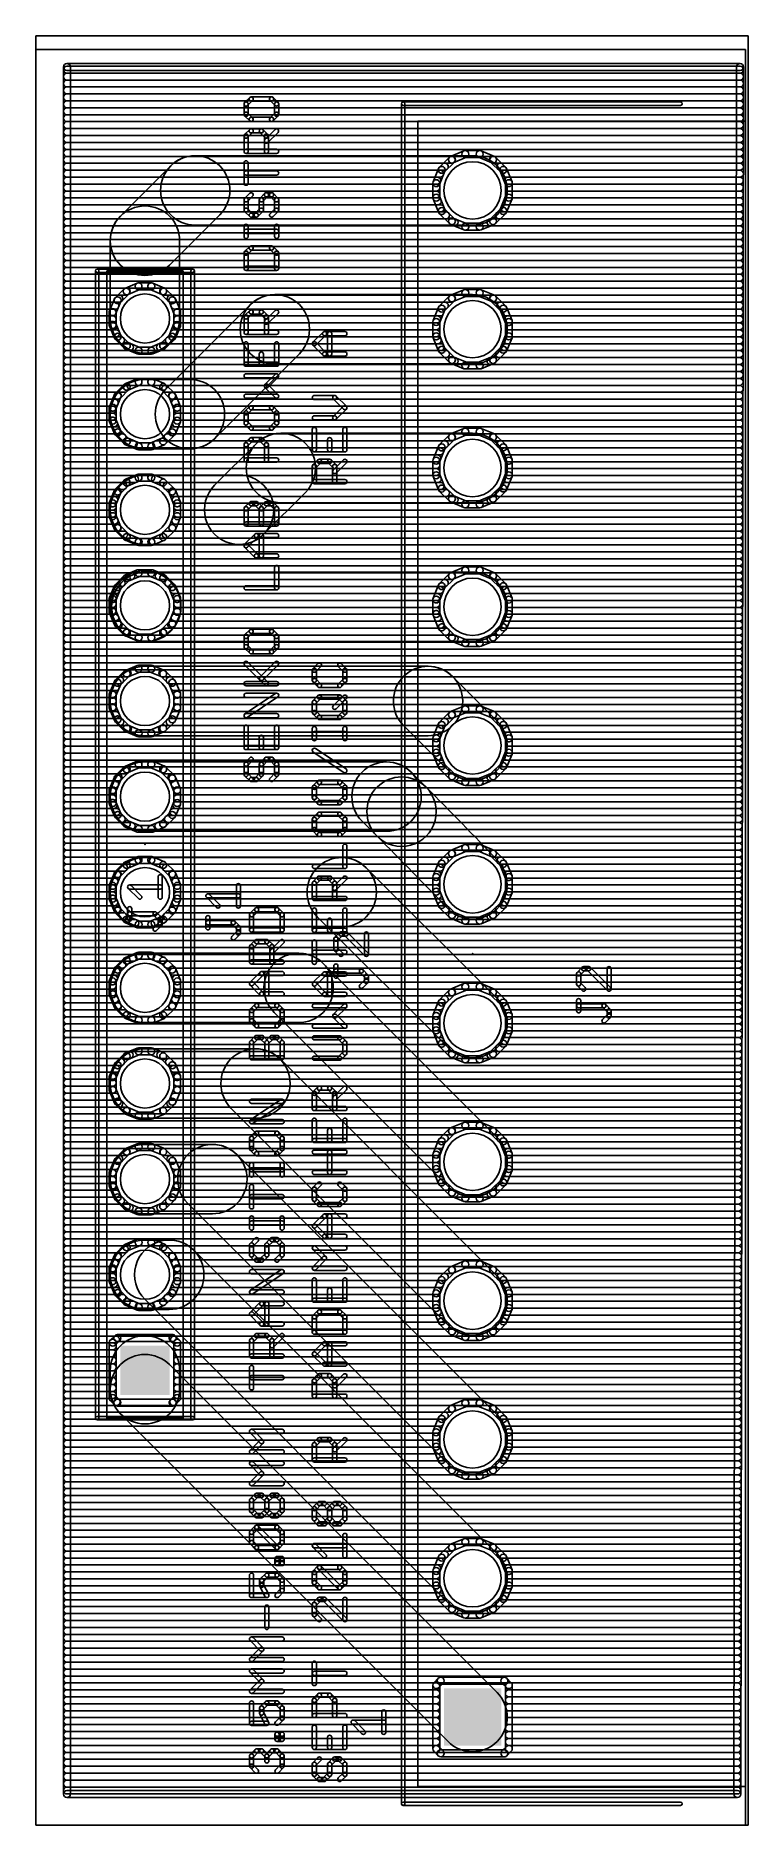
# Model space of a CAD drawing. Extents: x 0 to 26.1, y 0 to 65.5.
import ezdxf

# ---------------------------------------------------------------- set-up
doc = ezdxf.new("R2010")
doc.units = 0
for name, color, linetype in [('1-Top', 22, 'CONTINUOUS'), ('16-Bottom', 175, 'CONTINUOUS'), ('17-Pads', 82, 'CONTINUOUS'), ('20-Dimension', 7, 'CONTINUOUS'), ('21-tPlace', 253, 'CONTINUOUS'), ('23-tOrigins', 7, 'CONTINUOUS'), ('25-tNames', 253, 'CONTINUOUS'), ('46-Milling', 140, 'CONTINUOUS'), ('51-tDocu', 22, 'CONTINUOUS')]:
    doc.layers.add(name, color=color, linetype=linetype)

# ---------------------------------------------------------------- blocks, each defined once
blk = doc.blocks.new('SQUAREP')
blk.add_solid([(-0.5, -0.5), (0.5, -0.5), (-0.5, 0.5), (0.5, 0.5)])
blk = doc.blocks.new('ROUNDP')
blk.add_circle((0, 0), 0.5)

msp = doc.modelspace()

# ---------------------------------------------------------------- linework, layer by layer
at = {"layer": '1-Top'}
for points in [[(4.898, 57.102), (6.738, 58.942, 1), (4.942, 60.738), (3.102, 58.898, 1)], [(5.84, 58.57), (16, 58.57, 1), (16, 61.11), (5.84, 61.11, 1)], [(5.27, 55.15), (5.27, 58, 1), (2.73, 58), (2.73, 55.15, 1)], [(6.548, 50.752), (9.658, 53.862, 1), (7.862, 55.658), (4.752, 52.548, 1)], [(8.76, 53.49), (16, 53.49, 1), (16, 56.03), (8.76, 56.03, 1)], [(4, 50.38), (5.65, 50.38, 1), (5.65, 52.92), (4, 52.92, 1)], [(8.348, 47.252), (9.878, 48.782, 1), (8.082, 50.578), (6.552, 49.048, 1)], [(8.98, 48.41), (16, 48.41, 1), (16, 50.95), (8.98, 50.95, 1)], [(4, 46.88), (7.45, 46.88, 1), (7.45, 49.42), (4, 49.42, 1)], [(3.102, 43.752), (3.152, 43.702, 1), (4.948, 45.498), (4.898, 45.548, 1)], [(4.05, 43.33), (16, 43.33, 1), (16, 45.87), (4.05, 45.87, 1)], [(4, 39.88), (14.37, 39.88, 1), (14.37, 42.42), (4, 42.42, 1)], [(13.472, 40.252), (15.102, 38.622, 1), (16.898, 40.418), (15.268, 42.048, 1)], [(4, 36.38), (12.85, 36.38, 1), (12.85, 38.92), (4, 38.92, 1)], [(11.952, 36.752), (12.502, 36.202, 1), (14.298, 37.998), (13.748, 38.548, 1)], [(15.0817, 33.5627, 1), (16.9183, 35.3173, 0.0057), (14.298, 37.998, 1), (12.502, 36.202, -0.0057)], [(4, 32.88), (11.21, 32.88, 1), (11.21, 35.42), (4, 35.42, 1)], [(10.312, 33.252), (15.102, 28.462, 1), (16.898, 30.258), (12.108, 35.048, 1)], [(4, 29.38), (9.63, 29.38, 1), (9.63, 31.92), (4, 31.92, 1)], [(8.732, 29.752), (15.102, 23.382, 1), (16.898, 25.178), (10.528, 31.548, 1)], [(4, 25.88), (8.05, 25.88, 1), (8.05, 28.42), (4, 28.42, 1)], [(7.152, 26.252), (15.102, 18.302, 1), (16.898, 20.098), (8.948, 28.048, 1)], [(4, 22.38), (6.47, 22.38, 1), (6.47, 24.92), (4, 24.92, 1)], [(5.572, 22.752), (15.102, 13.222, 1), (16.898, 15.018), (7.368, 24.548, 1)], [(4, 18.88), (4.89, 18.88, 1), (4.89, 21.42), (4, 21.42, 1)], [(3.992, 19.252), (15.102, 8.142, 1), (16.898, 9.938), (5.788, 21.048, 1)], [(5.27, 15.96), (5.27, 16.65, 1), (2.73, 16.65), (2.73, 15.96, 1)], [(16.898, 4.858), (4.898, 16.858, 1), (3.102, 15.062), (15.102, 3.062, 1)]]:
    msp.add_lwpolyline(points, format="xyb", close=True, dxfattribs=at)
at = {"layer": '16-Bottom'}
for points in [[(1.2699, 1.1429), (1.2699, 64.357, 1), (1.0159, 64.357), (1.0159, 1.1429, 1)], [(1.1429, 64.23), (25.7993, 64.23, 1), (25.7993, 64.484), (1.1429, 64.484, 1)], [(1.1429, 64.135), (25.7992, 64.135, 1), (25.7992, 64.389), (1.1429, 64.389, 1)], [(25.6723, 64.3572), (25.5743, 1.1431, 1), (25.8283, 1.1427), (25.9263, 64.3568, 1)], [(1.1429, 63.881), (25.7988, 63.881, 1), (25.7988, 64.135), (1.1429, 64.135, 1)], [(1.1429, 63.627), (25.7984, 63.627, 1), (25.7984, 63.881), (1.1429, 63.881, 1)], [(1.1429, 63.373), (25.798, 63.373, 1), (25.798, 63.627), (1.1429, 63.627, 1)], [(1.1429, 63.119), (25.7976, 63.119, 1), (25.7976, 63.373), (1.1429, 63.373, 1)], [(1.1429, 62.865), (25.7972, 62.865, 1), (25.7972, 63.119), (1.1429, 63.119, 1)], [(1.1429, 62.611), (25.7968, 62.611, 1), (25.7968, 62.865), (1.1429, 62.865, 1)], [(1.1429, 62.357), (25.7964, 62.357, 1), (25.7964, 62.611), (1.1429, 62.611, 1)], [(1.1429, 62.103), (25.7961, 62.103, 1), (25.7961, 62.357), (1.1429, 62.357, 1)], [(1.1429, 61.849), (25.7957, 61.849, 1), (25.7957, 62.103), (1.1429, 62.103, 1)], [(1.1429, 61.595), (25.7953, 61.595, 1), (25.7953, 61.849), (1.1429, 61.849, 1)], [(1.1429, 61.341), (25.7949, 61.341, 1), (25.7949, 61.595), (1.1429, 61.595, 1)], [(1.1429, 61.087), (25.7945, 61.087, 1), (25.7945, 61.341), (1.1429, 61.341, 1)], [(1.1429, 60.833), (15.24, 60.833, 1), (15.24, 61.087), (1.1429, 61.087, 1)], [(15.1571, 61.0567), (14.7832, 60.6828, 1), (14.9628, 60.5032), (15.3367, 60.8771, 1)], [(15.6869, 61.2866), (15.1983, 61.0842, 1), (15.2955, 60.8496), (15.7841, 61.052, 1)], [(16.2644, 61.2963), (15.7355, 61.2963, 1), (15.7355, 61.0423), (16.2644, 61.0423, 1)], [(16.8016, 61.0842), (16.313, 61.2866, 1), (16.2158, 61.052), (16.7044, 60.8496, 1)], [(17.2167, 60.6828), (16.8428, 61.0567, 1), (16.6632, 60.8771), (17.0371, 60.5032, 1)], [(16.7599, 60.833), (25.7941, 60.833, 1), (25.7941, 61.087), (16.7599, 61.087, 1)], [(1.1429, 60.579), (14.986, 60.579, 1), (14.986, 60.833), (1.1429, 60.833, 1)], [(1.1429, 60.325), (14.8146, 60.325, 1), (14.8146, 60.579), (1.1429, 60.579, 1)], [(1.1429, 60.071), (14.7094, 60.071, 1), (14.7094, 60.325), (1.1429, 60.325, 1)], [(14.7557, 60.6416), (14.5533, 60.153, 1), (14.7879, 60.0558), (14.9903, 60.5444, 1)], [(17.0139, 60.579), (25.7937, 60.579, 1), (25.7937, 60.833), (17.0139, 60.833, 1)], [(17.4466, 60.153), (17.2442, 60.6416, 1), (17.0096, 60.5444), (17.212, 60.0558, 1)], [(17.1854, 60.325), (25.7933, 60.325, 1), (25.7933, 60.579), (17.1854, 60.579, 1)], [(17.2906, 60.071), (25.7929, 60.071, 1), (25.7929, 60.325), (17.2906, 60.325, 1)], [(1.1429, 59.817), (14.6706, 59.817, 1), (14.6706, 60.071), (1.1429, 60.071, 1)], [(1.1429, 59.563), (14.6706, 59.563, 1), (14.6706, 59.817), (1.1429, 59.817, 1)], [(14.5436, 60.1044), (14.5436, 59.5755, 1), (14.7976, 59.5755), (14.7976, 60.1044, 1)], [(14.5533, 59.5269), (14.7557, 59.0383, 1), (14.9903, 59.1355), (14.7879, 59.6241, 1)], [(17.2442, 59.0383), (17.4466, 59.5269, 1), (17.212, 59.6241), (17.0096, 59.1355, 1)], [(17.4563, 59.5755), (17.4563, 60.1044, 1), (17.2023, 60.1044), (17.2023, 59.5755, 1)], [(17.3293, 59.817), (25.7925, 59.817, 1), (25.7925, 60.071), (17.3293, 60.071, 1)], [(17.3293, 59.563), (25.7921, 59.563, 1), (25.7921, 59.817), (17.3293, 59.817, 1)], [(1.1429, 59.309), (14.7283, 59.309, 1), (14.7283, 59.563), (1.1429, 59.563, 1)], [(1.1429, 59.055), (14.8336, 59.055, 1), (14.8336, 59.309), (1.1429, 59.309, 1)], [(1.1429, 58.801), (15.0319, 58.801, 1), (15.0319, 59.055), (1.1429, 59.055, 1)], [(14.7832, 58.9971), (15.1571, 58.6232, 1), (15.3367, 58.8028), (14.9628, 59.1767, 1)], [(16.8428, 58.6232), (17.2167, 58.9971, 1), (17.0371, 59.1767), (16.6632, 58.8028, 1)], [(16.968, 58.801), (25.7909, 58.801, 1), (25.7909, 59.055), (16.968, 59.055, 1)], [(17.1662, 59.055), (25.7913, 59.055, 1), (25.7913, 59.309), (17.1662, 59.309, 1)], [(17.2715, 59.309), (25.7917, 59.309, 1), (25.7917, 59.563), (17.2715, 59.563, 1)], [(1.1429, 58.547), (15.341, 58.547, 1), (15.341, 58.801), (1.1429, 58.801, 1)], [(1.1429, 58.293), (25.7901, 58.293, 1), (25.7901, 58.547), (1.1429, 58.547, 1)], [(15.1983, 58.5957), (15.6869, 58.3933, 1), (15.7841, 58.6279), (15.2955, 58.8303, 1)], [(15.7355, 58.3836), (16.2644, 58.3836, 1), (16.2644, 58.6376), (15.7355, 58.6376, 1)], [(16.313, 58.3933), (16.8016, 58.5957, 1), (16.7044, 58.8303), (16.2158, 58.6279, 1)], [(16.6588, 58.547), (25.7905, 58.547, 1), (25.7905, 58.801), (16.6588, 58.801, 1)], [(1.1429, 58.039), (25.7898, 58.039, 1), (25.7898, 58.293), (1.1429, 58.293, 1)], [(1.1429, 57.785), (25.7894, 57.785, 1), (25.7894, 58.039), (1.1429, 58.039, 1)], [(1.1429, 57.531), (25.789, 57.531, 1), (25.789, 57.785), (1.1429, 57.785, 1)], [(1.1429, 57.277), (25.7886, 57.277, 1), (25.7886, 57.531), (1.1429, 57.531, 1)], [(1.1429, 57.023), (25.7882, 57.023, 1), (25.7882, 57.277), (1.1429, 57.277, 1)], [(1.1429, 56.769), (25.7878, 56.769, 1), (25.7878, 57.023), (1.1429, 57.023, 1)], [(1.1429, 56.515), (25.7874, 56.515, 1), (25.7874, 56.769), (1.1429, 56.769, 1)], [(1.1429, 56.261), (25.787, 56.261, 1), (25.787, 56.515), (1.1429, 56.515, 1)], [(3.7167, 56.4466), (3.2833, 56.2671, 1), (3.3805, 56.0325), (3.8139, 56.212, 1)], [(4.2346, 56.4563), (3.7653, 56.4563, 1), (3.7653, 56.2023), (4.2346, 56.2023, 1)], [(4.7166, 56.2671), (4.2832, 56.4466, 1), (4.186, 56.212), (4.6194, 56.0325, 1)], [(1.1429, 56.007), (3.3161, 56.007, 1), (3.3161, 56.261), (1.1429, 56.261, 1)], [(1.1429, 55.753), (3.0621, 55.753, 1), (3.0621, 56.007), (1.1429, 56.007, 1)], [(1.1429, 55.499), (2.9206, 55.499, 1), (2.9206, 55.753), (1.1429, 55.753, 1)], [(2.8828, 55.8666), (2.7033, 55.4332, 1), (2.9379, 55.336), (3.1174, 55.7694, 1)], [(3.2421, 56.2396), (2.9103, 55.9078, 1), (3.0899, 55.7282), (3.4217, 56.06, 1)], [(5.0896, 55.9078), (4.7578, 56.2396, 1), (4.5782, 56.06), (4.91, 55.7282, 1)], [(4.6838, 56.007), (25.7866, 56.007, 1), (25.7866, 56.261), (4.6838, 56.261, 1)], [(4.9378, 55.753), (15.24, 55.753, 1), (15.24, 56.007), (4.9378, 56.007, 1)], [(5.2966, 55.4332), (5.1171, 55.8666, 1), (4.8825, 55.7694), (5.062, 55.336, 1)], [(5.0794, 55.499), (14.986, 55.499, 1), (14.986, 55.753), (5.0794, 55.753, 1)], [(15.1571, 55.9767), (14.7832, 55.6028, 1), (14.9628, 55.4232), (15.3367, 55.7971, 1)], [(15.6869, 56.2066), (15.1983, 56.0042, 1), (15.2955, 55.7696), (15.7841, 55.972, 1)], [(16.2644, 56.2163), (15.7355, 56.2163, 1), (15.7355, 55.9623), (16.2644, 55.9623, 1)], [(16.8016, 56.0042), (16.313, 56.2066, 1), (16.2158, 55.972), (16.7044, 55.7696, 1)], [(17.2167, 55.6028), (16.8428, 55.9767, 1), (16.6632, 55.7971), (17.0371, 55.4232, 1)], [(16.7599, 55.753), (25.7862, 55.753, 1), (25.7862, 56.007), (16.7599, 56.007, 1)], [(17.0139, 55.499), (25.7858, 55.499, 1), (25.7858, 55.753), (17.0139, 55.753, 1)], [(1.1429, 55.245), (2.8206, 55.245, 1), (2.8206, 55.499), (1.1429, 55.499, 1)], [(1.1429, 54.991), (2.8206, 54.991, 1), (2.8206, 55.245), (1.1429, 55.245, 1)], [(2.6936, 55.3846), (2.6936, 54.9153, 1), (2.9476, 54.9153), (2.9476, 55.3846, 1)], [(2.7033, 54.8667), (2.8828, 54.4333, 1), (3.1174, 54.5305), (2.9379, 54.9639, 1)], [(5.1171, 54.4333), (5.2966, 54.8667, 1), (5.062, 54.9639), (4.8825, 54.5305, 1)], [(5.3063, 54.9153), (5.3063, 55.3846, 1), (5.0523, 55.3846), (5.0523, 54.9153, 1)], [(5.1793, 55.245), (14.8146, 55.245, 1), (14.8146, 55.499), (5.1793, 55.499, 1)], [(5.1793, 54.991), (14.7094, 54.991, 1), (14.7094, 55.245), (5.1793, 55.245, 1)], [(14.7557, 55.5616), (14.5533, 55.073, 1), (14.7879, 54.9758), (14.9903, 55.4644, 1)], [(14.5436, 55.0244), (14.5436, 54.4955, 1), (14.7976, 54.4955), (14.7976, 55.0244, 1)], [(17.4466, 55.073), (17.2442, 55.5616, 1), (17.0096, 55.4644), (17.212, 54.9758, 1)], [(17.1854, 55.245), (25.7854, 55.245, 1), (25.7854, 55.499), (17.1854, 55.499, 1)], [(17.2906, 54.991), (25.785, 54.991, 1), (25.785, 55.245), (17.2906, 55.245, 1)], [(17.4563, 54.4955), (17.4563, 55.0244, 1), (17.2023, 55.0244), (17.2023, 54.4955, 1)], [(1.1429, 54.737), (2.8418, 54.737, 1), (2.8418, 54.991), (1.1429, 54.991, 1)], [(1.1429, 54.483), (2.947, 54.483, 1), (2.947, 54.737), (1.1429, 54.737, 1)], [(1.1429, 54.229), (3.126, 54.229, 1), (3.126, 54.483), (1.1429, 54.483, 1)], [(2.9103, 54.3921), (3.2421, 54.0603, 1), (3.4217, 54.2399), (3.0899, 54.5717, 1)], [(4.7578, 54.0603), (5.0896, 54.3921, 1), (4.91, 54.5717), (4.5782, 54.2399, 1)], [(4.8739, 54.229), (14.7283, 54.229, 1), (14.7283, 54.483), (4.8739, 54.483, 1)], [(5.0528, 54.483), (14.6706, 54.483, 1), (14.6706, 54.737), (5.0528, 54.737, 1)], [(5.158, 54.737), (14.6706, 54.737, 1), (14.6706, 54.991), (5.158, 54.991, 1)], [(14.5533, 54.4469), (14.7557, 53.9583, 1), (14.9903, 54.0555), (14.7879, 54.5441, 1)], [(17.2442, 53.9583), (17.4466, 54.4469, 1), (17.212, 54.5441), (17.0096, 54.0555, 1)], [(17.2715, 54.229), (25.7838, 54.229, 1), (25.7838, 54.483), (17.2715, 54.483, 1)], [(17.3293, 54.737), (25.7846, 54.737, 1), (25.7846, 54.991), (17.3293, 54.991, 1)], [(17.3293, 54.483), (25.7842, 54.483, 1), (25.7842, 54.737), (17.3293, 54.737, 1)], [(1.1429, 53.975), (3.448, 53.975, 1), (3.448, 54.229), (1.1429, 54.229, 1)], [(1.1429, 53.721), (15.0319, 53.721, 1), (15.0319, 53.975), (1.1429, 53.975, 1)], [(1.1429, 53.467), (15.341, 53.467, 1), (15.341, 53.721), (1.1429, 53.721, 1)], [(3.2833, 54.0328), (3.7167, 53.8533, 1), (3.8139, 54.0879), (3.3805, 54.2674, 1)], [(3.7653, 53.8436), (4.2346, 53.8436, 1), (4.2346, 54.0976), (3.7653, 54.0976, 1)], [(4.2832, 53.8533), (4.7166, 54.0328, 1), (4.6194, 54.2674), (4.186, 54.0879, 1)], [(4.5518, 53.975), (14.8336, 53.975, 1), (14.8336, 54.229), (4.5518, 54.229, 1)], [(14.7832, 53.9171), (15.1571, 53.5432, 1), (15.3367, 53.7228), (14.9628, 54.0967, 1)], [(15.1983, 53.5157), (15.6869, 53.3133, 1), (15.7841, 53.5479), (15.2955, 53.7503, 1)], [(16.313, 53.3133), (16.8016, 53.5157, 1), (16.7044, 53.7503), (16.2158, 53.5479, 1)], [(16.6588, 53.467), (25.7827, 53.467, 1), (25.7827, 53.721), (16.6588, 53.721, 1)], [(16.8428, 53.5432), (17.2167, 53.9171, 1), (17.0371, 54.0967), (16.6632, 53.7228, 1)], [(16.968, 53.721), (25.7831, 53.721, 1), (25.7831, 53.975), (16.968, 53.975, 1)], [(17.1662, 53.975), (25.7835, 53.975, 1), (25.7835, 54.229), (17.1662, 54.229, 1)], [(1.1429, 53.213), (25.7823, 53.213, 1), (25.7823, 53.467), (1.1429, 53.467, 1)], [(1.1429, 52.959), (25.7819, 52.959, 1), (25.7819, 53.213), (1.1429, 53.213, 1)], [(15.7355, 53.3036), (16.2644, 53.3036, 1), (16.2644, 53.5576), (15.7355, 53.5576, 1)], [(1.1429, 52.705), (25.7815, 52.705, 1), (25.7815, 52.959), (1.1429, 52.959, 1)], [(1.1429, 52.451), (3.2601, 52.451, 1), (3.2601, 52.705), (1.1429, 52.705, 1)], [(1.1429, 52.197), (3.0061, 52.197, 1), (3.0061, 52.451), (1.1429, 52.451, 1)], [(2.8828, 52.3666), (2.7033, 51.9332, 1), (2.9379, 51.836), (3.1174, 52.2694, 1)], [(3.2421, 52.7396), (2.9103, 52.4078, 1), (3.0899, 52.2282), (3.4217, 52.56, 1)], [(3.7167, 52.9466), (3.2833, 52.7671, 1), (3.3805, 52.5325), (3.8139, 52.712, 1)], [(4.2346, 52.9563), (3.7653, 52.9563, 1), (3.7653, 52.7023), (4.2346, 52.7023, 1)], [(4.7166, 52.7671), (4.2832, 52.9466, 1), (4.186, 52.712), (4.6194, 52.5325, 1)], [(5.0896, 52.4078), (4.7578, 52.7396, 1), (4.5782, 52.56), (4.91, 52.2282, 1)], [(4.7398, 52.451), (25.7811, 52.451, 1), (25.7811, 52.705), (4.7398, 52.705, 1)], [(4.9938, 52.197), (25.7807, 52.197, 1), (25.7807, 52.451), (4.9938, 52.451, 1)], [(5.2966, 51.9332), (5.1171, 52.3666, 1), (4.8825, 52.2694), (5.062, 51.836, 1)], [(1.1429, 51.943), (2.8974, 51.943, 1), (2.8974, 52.197), (1.1429, 52.197, 1)], [(1.1429, 51.689), (2.8206, 51.689, 1), (2.8206, 51.943), (1.1429, 51.943, 1)], [(2.6936, 51.8846), (2.6936, 51.4153, 1), (2.9476, 51.4153), (2.9476, 51.8846, 1)], [(5.1026, 51.943), (25.7803, 51.943, 1), (25.7803, 52.197), (5.1026, 52.197, 1)], [(5.3063, 51.4153), (5.3063, 51.8846, 1), (5.0523, 51.8846), (5.0523, 51.4153, 1)], [(5.1793, 51.689), (25.7799, 51.689, 1), (25.7799, 51.943), (5.1793, 51.943, 1)], [(1.1429, 51.435), (2.8206, 51.435, 1), (2.8206, 51.689), (1.1429, 51.689, 1)], [(1.1429, 51.181), (2.865, 51.181, 1), (2.865, 51.435), (1.1429, 51.435, 1)], [(1.1429, 50.927), (2.9702, 50.927, 1), (2.9702, 51.181), (1.1429, 51.181, 1)], [(2.7033, 51.3667), (2.8828, 50.9333, 1), (3.1174, 51.0305), (2.9379, 51.4639, 1)], [(2.9103, 50.8921), (3.2421, 50.5603, 1), (3.4217, 50.7399), (3.0899, 51.0717, 1)], [(4.7578, 50.5603), (5.0896, 50.8921, 1), (4.91, 51.0717), (4.5782, 50.7399, 1)], [(5.1171, 50.9333), (5.2966, 51.3667, 1), (5.062, 51.4639), (4.8825, 51.0305, 1)], [(5.0296, 50.927), (25.7787, 50.927, 1), (25.7787, 51.181), (5.0296, 51.181, 1)], [(5.1348, 51.181), (25.7791, 51.181, 1), (25.7791, 51.435), (5.1348, 51.435, 1)], [(5.1793, 51.435), (25.7795, 51.435, 1), (25.7795, 51.689), (5.1793, 51.689, 1)], [(15.6869, 51.1266), (15.1983, 50.9242, 1), (15.2955, 50.6896), (15.7841, 50.892, 1)], [(16.2644, 51.1363), (15.7355, 51.1363, 1), (15.7355, 50.8823), (16.2644, 50.8823, 1)], [(16.8016, 50.9242), (16.313, 51.1266, 1), (16.2158, 50.892), (16.7044, 50.6896, 1)], [(1.1429, 50.673), (3.182, 50.673, 1), (3.182, 50.927), (1.1429, 50.927, 1)], [(1.1429, 50.419), (3.5832, 50.419, 1), (3.5832, 50.673), (1.1429, 50.673, 1)], [(3.2833, 50.5328), (3.7167, 50.3533, 1), (3.8139, 50.5879), (3.3805, 50.7674, 1)], [(3.7653, 50.3436), (4.2346, 50.3436, 1), (4.2346, 50.5976), (3.7653, 50.5976, 1)], [(4.2832, 50.3533), (4.7166, 50.5328, 1), (4.6194, 50.7674), (4.186, 50.5879, 1)], [(4.4166, 50.419), (14.986, 50.419, 1), (14.986, 50.673), (4.4166, 50.673, 1)], [(4.8179, 50.673), (15.24, 50.673, 1), (15.24, 50.927), (4.8179, 50.927, 1)], [(14.7557, 50.4816), (14.5533, 49.993, 1), (14.7879, 49.8958), (14.9903, 50.3844, 1)], [(15.1571, 50.8967), (14.7832, 50.5228, 1), (14.9628, 50.3432), (15.3367, 50.7171, 1)], [(17.2167, 50.5228), (16.8428, 50.8967, 1), (16.6632, 50.7171), (17.0371, 50.3432, 1)], [(16.7599, 50.673), (25.7783, 50.673, 1), (25.7783, 50.927), (16.7599, 50.927, 1)], [(17.0139, 50.419), (25.7779, 50.419, 1), (25.7779, 50.673), (17.0139, 50.673, 1)], [(17.4466, 49.993), (17.2442, 50.4816, 1), (17.0096, 50.3844), (17.212, 49.8958, 1)], [(1.1429, 50.165), (14.8146, 50.165, 1), (14.8146, 50.419), (1.1429, 50.419, 1)], [(1.1429, 49.911), (14.7094, 49.911, 1), (14.7094, 50.165), (1.1429, 50.165, 1)], [(1.1429, 49.657), (14.6706, 49.657, 1), (14.6706, 49.911), (1.1429, 49.911, 1)], [(14.5436, 49.9444), (14.5436, 49.4155, 1), (14.7976, 49.4155), (14.7976, 49.9444, 1)], [(17.1854, 50.165), (25.7775, 50.165, 1), (25.7775, 50.419), (17.1854, 50.419, 1)], [(17.2906, 49.911), (25.7772, 49.911, 1), (25.7772, 50.165), (17.2906, 50.165, 1)], [(17.4563, 49.4155), (17.4563, 49.9444, 1), (17.2023, 49.9444), (17.2023, 49.4155, 1)], [(17.3293, 49.657), (25.7768, 49.657, 1), (25.7768, 49.911), (17.3293, 49.911, 1)], [(1.1429, 49.403), (14.6706, 49.403, 1), (14.6706, 49.657), (1.1429, 49.657, 1)], [(1.1429, 49.149), (3.6367, 49.149, 1), (3.6367, 49.403), (1.1429, 49.403, 1)], [(1.1429, 48.895), (3.2041, 48.895, 1), (3.2041, 49.149), (1.1429, 49.149, 1)], [(3.2421, 49.2396), (2.9103, 48.9078, 1), (3.0899, 48.7282), (3.4217, 49.06, 1)], [(3.7167, 49.4466), (3.2833, 49.2671, 1), (3.3805, 49.0325), (3.8139, 49.212, 1)], [(4.2346, 49.4563), (3.7653, 49.4563, 1), (3.7653, 49.2023), (4.2346, 49.2023, 1)], [(4.7166, 49.2671), (4.2832, 49.4466, 1), (4.186, 49.212), (4.6194, 49.0325, 1)], [(4.3633, 49.149), (14.7283, 49.149, 1), (14.7283, 49.403), (4.3633, 49.403, 1)], [(5.0896, 48.9078), (4.7578, 49.2396, 1), (4.5782, 49.06), (4.91, 48.7282, 1)], [(4.7958, 48.895), (14.8336, 48.895, 1), (14.8336, 49.149), (4.7958, 49.149, 1)], [(14.5533, 49.3669), (14.7557, 48.8783, 1), (14.9903, 48.9755), (14.7879, 49.4641, 1)], [(17.2442, 48.8783), (17.4466, 49.3669, 1), (17.212, 49.4641), (17.0096, 48.9755, 1)], [(17.1662, 48.895), (25.7756, 48.895, 1), (25.7756, 49.149), (17.1662, 49.149, 1)], [(17.2715, 49.149), (25.776, 49.149, 1), (25.776, 49.403), (17.2715, 49.403, 1)], [(17.3293, 49.403), (25.7764, 49.403, 1), (25.7764, 49.657), (17.3293, 49.657, 1)], [(1.1429, 48.641), (2.9794, 48.641, 1), (2.9794, 48.895), (1.1429, 48.895, 1)], [(1.1429, 48.387), (2.8742, 48.387, 1), (2.8742, 48.641), (1.1429, 48.641, 1)], [(2.8828, 48.8666), (2.7033, 48.4332, 1), (2.9379, 48.336), (3.1174, 48.7694, 1)], [(2.6936, 48.3846), (2.6936, 47.9153, 1), (2.9476, 47.9153), (2.9476, 48.3846, 1)], [(5.2966, 48.4332), (5.1171, 48.8666, 1), (4.8825, 48.7694), (5.062, 48.336, 1)], [(5.0206, 48.641), (15.0319, 48.641, 1), (15.0319, 48.895), (5.0206, 48.895, 1)], [(5.1258, 48.387), (15.341, 48.387, 1), (15.341, 48.641), (5.1258, 48.641, 1)], [(5.3063, 47.9153), (5.3063, 48.3846, 1), (5.0523, 48.3846), (5.0523, 47.9153, 1)], [(14.7832, 48.8371), (15.1571, 48.4632, 1), (15.3367, 48.6428), (14.9628, 49.0167, 1)], [(15.1983, 48.4357), (15.6869, 48.2333, 1), (15.7841, 48.4679), (15.2955, 48.6703, 1)], [(15.7355, 48.2236), (16.2644, 48.2236, 1), (16.2644, 48.4776), (15.7355, 48.4776, 1)], [(16.313, 48.2333), (16.8016, 48.4357, 1), (16.7044, 48.6703), (16.2158, 48.4679, 1)], [(16.6588, 48.387), (25.7748, 48.387, 1), (25.7748, 48.641), (16.6588, 48.641, 1)], [(16.8428, 48.4632), (17.2167, 48.8371, 1), (17.0371, 49.0167), (16.6632, 48.6428, 1)], [(16.968, 48.641), (25.7752, 48.641, 1), (25.7752, 48.895), (16.968, 48.895, 1)], [(1.1429, 48.133), (2.8206, 48.133, 1), (2.8206, 48.387), (1.1429, 48.387, 1)], [(1.1429, 47.879), (2.8206, 47.879, 1), (2.8206, 48.133), (1.1429, 48.133, 1)], [(1.1429, 47.625), (2.8882, 47.625, 1), (2.8882, 47.879), (1.1429, 47.879, 1)], [(2.7033, 47.8667), (2.8828, 47.4333, 1), (3.1174, 47.5305), (2.9379, 47.9639, 1)], [(5.1171, 47.4333), (5.2966, 47.8667, 1), (5.062, 47.9639), (4.8825, 47.5305, 1)], [(5.1116, 47.625), (25.7736, 47.625, 1), (25.7736, 47.879), (5.1116, 47.879, 1)], [(5.1793, 48.133), (25.7744, 48.133, 1), (25.7744, 48.387), (5.1793, 48.387, 1)], [(5.1793, 47.879), (25.774, 47.879, 1), (25.774, 48.133), (5.1793, 48.133, 1)], [(1.1429, 47.371), (2.9934, 47.371, 1), (2.9934, 47.625), (1.1429, 47.625, 1)], [(1.1429, 47.117), (3.238, 47.117, 1), (3.238, 47.371), (1.1429, 47.371, 1)], [(2.9103, 47.3921), (3.2421, 47.0603, 1), (3.4217, 47.2399), (3.0899, 47.5717, 1)], [(3.2833, 47.0328), (3.7167, 46.8533, 1), (3.8139, 47.0879), (3.3805, 47.2674, 1)], [(4.2832, 46.8533), (4.7166, 47.0328, 1), (4.6194, 47.2674), (4.186, 47.0879, 1)], [(4.7578, 47.0603), (5.0896, 47.3921, 1), (4.91, 47.5717), (4.5782, 47.2399, 1)], [(4.7619, 47.117), (25.7728, 47.117, 1), (25.7728, 47.371), (4.7619, 47.371, 1)], [(5.0064, 47.371), (25.7732, 47.371, 1), (25.7732, 47.625), (5.0064, 47.625, 1)], [(1.1429, 46.863), (3.7184, 46.863, 1), (3.7184, 47.117), (1.1429, 47.117, 1)], [(1.1429, 46.609), (25.772, 46.609, 1), (25.772, 46.863), (1.1429, 46.863, 1)], [(1.1429, 46.355), (25.7716, 46.355, 1), (25.7716, 46.609), (1.1429, 46.609, 1)], [(3.7653, 46.8436), (4.2346, 46.8436, 1), (4.2346, 47.0976), (3.7653, 47.0976, 1)], [(4.2814, 46.863), (25.7724, 46.863, 1), (25.7724, 47.117), (4.2814, 47.117, 1)], [(1.1429, 46.101), (25.7712, 46.101, 1), (25.7712, 46.355), (1.1429, 46.355, 1)], [(1.1429, 45.847), (25.7709, 45.847, 1), (25.7709, 46.101), (1.1429, 46.101, 1)], [(3.7167, 45.9466), (3.2833, 45.7671, 1), (3.3805, 45.5325), (3.8139, 45.712, 1)], [(4.2346, 45.9563), (3.7653, 45.9563, 1), (3.7653, 45.7023), (4.2346, 45.7023, 1)], [(4.7166, 45.7671), (4.2832, 45.9466, 1), (4.186, 45.712), (4.6194, 45.5325, 1)], [(15.1571, 45.8167), (14.7832, 45.4428, 1), (14.9628, 45.2632), (15.3367, 45.6371, 1)], [(15.6869, 46.0466), (15.1983, 45.8442, 1), (15.2955, 45.6096), (15.7841, 45.812, 1)], [(16.2644, 46.0563), (15.7355, 46.0563, 1), (15.7355, 45.8023), (16.2644, 45.8023, 1)], [(16.8016, 45.8442), (16.313, 46.0466, 1), (16.2158, 45.812), (16.7044, 45.6096, 1)], [(17.2167, 45.4428), (16.8428, 45.8167, 1), (16.6632, 45.6371), (17.0371, 45.2632, 1)], [(1.1429, 45.593), (3.5014, 45.593, 1), (3.5014, 45.847), (1.1429, 45.847, 1)], [(1.1429, 45.339), (3.1481, 45.339, 1), (3.1481, 45.593), (1.1429, 45.593, 1)], [(1.1429, 45.085), (2.9562, 45.085, 1), (2.9562, 45.339), (1.1429, 45.339, 1)], [(2.8828, 45.3666), (2.7033, 44.9332, 1), (2.9379, 44.836), (3.1174, 45.2694, 1)], [(3.2421, 45.7396), (2.9103, 45.4078, 1), (3.0899, 45.2282), (3.4217, 45.56, 1)], [(4.4986, 45.593), (15.24, 45.593, 1), (15.24, 45.847), (4.4986, 45.847, 1)], [(5.0896, 45.4078), (4.7578, 45.7396, 1), (4.5782, 45.56), (4.91, 45.2282, 1)], [(4.8518, 45.339), (14.986, 45.339, 1), (14.986, 45.593), (4.8518, 45.593, 1)], [(5.2966, 44.9332), (5.1171, 45.3666, 1), (4.8825, 45.2694), (5.062, 44.836, 1)], [(5.0438, 45.085), (14.8146, 45.085, 1), (14.8146, 45.339), (5.0438, 45.339, 1)], [(14.7557, 45.4016), (14.5533, 44.913, 1), (14.7879, 44.8158), (14.9903, 45.3044, 1)], [(16.7599, 45.593), (25.7705, 45.593, 1), (25.7705, 45.847), (16.7599, 45.847, 1)], [(17.0139, 45.339), (25.7701, 45.339, 1), (25.7701, 45.593), (17.0139, 45.593, 1)], [(17.4466, 44.913), (17.2442, 45.4016, 1), (17.0096, 45.3044), (17.212, 44.8158, 1)], [(17.1854, 45.085), (25.7697, 45.085, 1), (25.7697, 45.339), (17.1854, 45.339, 1)], [(1.1429, 44.831), (2.851, 44.831, 1), (2.851, 45.085), (1.1429, 45.085, 1)], [(1.1429, 44.577), (2.8206, 44.577, 1), (2.8206, 44.831), (1.1429, 44.831, 1)], [(1.1429, 44.323), (2.8206, 44.323, 1), (2.8206, 44.577), (1.1429, 44.577, 1)], [(2.6936, 44.8846), (2.6936, 44.4153, 1), (2.9476, 44.4153), (2.9476, 44.8846, 1)], [(2.7033, 44.3667), (2.8828, 43.9333, 1), (3.1174, 44.0305), (2.9379, 44.4639, 1)], [(5.1171, 43.9333), (5.2966, 44.3667, 1), (5.062, 44.4639), (4.8825, 44.0305, 1)], [(5.149, 44.831), (14.7094, 44.831, 1), (14.7094, 45.085), (5.149, 45.085, 1)], [(5.3063, 44.4153), (5.3063, 44.8846, 1), (5.0523, 44.8846), (5.0523, 44.4153, 1)], [(5.1793, 44.577), (14.6706, 44.577, 1), (14.6706, 44.831), (5.1793, 44.831, 1)], [(5.1793, 44.323), (14.6706, 44.323, 1), (14.6706, 44.577), (5.1793, 44.577, 1)], [(14.5436, 44.8644), (14.5436, 44.3355, 1), (14.7976, 44.3355), (14.7976, 44.8644, 1)], [(17.2906, 44.831), (25.7693, 44.831, 1), (25.7693, 45.085), (17.2906, 45.085, 1)], [(17.4563, 44.3355), (17.4563, 44.8644, 1), (17.2023, 44.8644), (17.2023, 44.3355, 1)], [(17.3293, 44.577), (25.7689, 44.577, 1), (25.7689, 44.831), (17.3293, 44.831, 1)], [(17.3293, 44.323), (25.7685, 44.323, 1), (25.7685, 44.577), (17.3293, 44.577, 1)], [(1.1429, 44.069), (2.9114, 44.069, 1), (2.9114, 44.323), (1.1429, 44.323, 1)], [(1.1429, 43.815), (3.04, 43.815, 1), (3.04, 44.069), (1.1429, 44.069, 1)], [(2.9103, 43.8921), (3.2421, 43.5603, 1), (3.4217, 43.7399), (3.0899, 44.0717, 1)], [(4.7578, 43.5603), (5.0896, 43.8921, 1), (4.91, 44.0717), (4.5782, 43.7399, 1)], [(4.9599, 43.815), (14.8336, 43.815, 1), (14.8336, 44.069), (4.9599, 44.069, 1)], [(5.0884, 44.069), (14.7283, 44.069, 1), (14.7283, 44.323), (5.0884, 44.323, 1)], [(14.5533, 44.2869), (14.7557, 43.7983, 1), (14.9903, 43.8955), (14.7879, 44.3841, 1)], [(14.7832, 43.7571), (15.1571, 43.3832, 1), (15.3367, 43.5628), (14.9628, 43.9367, 1)], [(16.8428, 43.3832), (17.2167, 43.7571, 1), (17.0371, 43.9367), (16.6632, 43.5628, 1)], [(17.2442, 43.7983), (17.4466, 44.2869, 1), (17.212, 44.3841), (17.0096, 43.8955, 1)], [(17.1662, 43.815), (25.7677, 43.815, 1), (25.7677, 44.069), (17.1662, 44.069, 1)], [(17.2715, 44.069), (25.7681, 44.069, 1), (25.7681, 44.323), (17.2715, 44.323, 1)], [(1.1429, 43.561), (3.294, 43.561, 1), (3.294, 43.815), (1.1429, 43.815, 1)], [(1.1429, 43.307), (15.341, 43.307, 1), (15.341, 43.561), (1.1429, 43.561, 1)], [(1.1429, 43.053), (25.7665, 43.053, 1), (25.7665, 43.307), (1.1429, 43.307, 1)], [(3.2833, 43.5328), (3.7167, 43.3533, 1), (3.8139, 43.5879), (3.3805, 43.7674, 1)], [(3.7653, 43.3436), (4.2346, 43.3436, 1), (4.2346, 43.5976), (3.7653, 43.5976, 1)], [(4.2832, 43.3533), (4.7166, 43.5328, 1), (4.6194, 43.7674), (4.186, 43.5879, 1)], [(4.7059, 43.561), (15.0319, 43.561, 1), (15.0319, 43.815), (4.7059, 43.815, 1)], [(15.1983, 43.3557), (15.6869, 43.1533, 1), (15.7841, 43.3879), (15.2955, 43.5903, 1)], [(15.7355, 43.1436), (16.2644, 43.1436, 1), (16.2644, 43.3976), (15.7355, 43.3976, 1)], [(16.313, 43.1533), (16.8016, 43.3557, 1), (16.7044, 43.5903), (16.2158, 43.3879, 1)], [(16.6588, 43.307), (25.7669, 43.307, 1), (25.7669, 43.561), (16.6588, 43.561, 1)], [(16.968, 43.561), (25.7673, 43.561, 1), (25.7673, 43.815), (16.968, 43.815, 1)], [(1.1429, 42.799), (25.7661, 42.799, 1), (25.7661, 43.053), (1.1429, 43.053, 1)], [(1.1429, 42.545), (25.7657, 42.545, 1), (25.7657, 42.799), (1.1429, 42.799, 1)], [(1.1429, 42.291), (25.7653, 42.291, 1), (25.7653, 42.545), (1.1429, 42.545, 1)], [(1.1429, 42.037), (3.3662, 42.037, 1), (3.3662, 42.291), (1.1429, 42.291, 1)], [(1.1429, 41.783), (3.0921, 41.783, 1), (3.0921, 42.037), (1.1429, 42.037, 1)], [(2.8828, 41.8666), (2.7033, 41.4332, 1), (2.9379, 41.336), (3.1174, 41.7694, 1)], [(3.2421, 42.2396), (2.9103, 41.9078, 1), (3.0899, 41.7282), (3.4217, 42.06, 1)], [(3.7167, 42.4466), (3.2833, 42.2671, 1), (3.3805, 42.0325), (3.8139, 42.212, 1)], [(4.2346, 42.4563), (3.7653, 42.4563, 1), (3.7653, 42.2023), (4.2346, 42.2023, 1)], [(4.7166, 42.2671), (4.2832, 42.4466, 1), (4.186, 42.212), (4.6194, 42.0325, 1)], [(4.6338, 42.037), (25.7649, 42.037, 1), (25.7649, 42.291), (4.6338, 42.291, 1)], [(5.0896, 41.9078), (4.7578, 42.2396, 1), (4.5782, 42.06), (4.91, 41.7282, 1)], [(4.9078, 41.783), (25.7646, 41.783, 1), (25.7646, 42.037), (4.9078, 42.037, 1)], [(5.2966, 41.4332), (5.1171, 41.8666, 1), (4.8825, 41.7694), (5.062, 41.336, 1)], [(1.1429, 41.529), (2.9331, 41.529, 1), (2.9331, 41.783), (1.1429, 41.783, 1)], [(1.1429, 41.275), (2.8279, 41.275, 1), (2.8279, 41.529), (1.1429, 41.529, 1)], [(1.1429, 41.021), (2.8206, 41.021, 1), (2.8206, 41.275), (1.1429, 41.275, 1)], [(2.6936, 41.3846), (2.6936, 40.9153, 1), (2.9476, 40.9153), (2.9476, 41.3846, 1)], [(5.0669, 41.529), (25.7642, 41.529, 1), (25.7642, 41.783), (5.0669, 41.783, 1)], [(5.1721, 41.275), (25.7638, 41.275, 1), (25.7638, 41.529), (5.1721, 41.529, 1)], [(5.3063, 40.9153), (5.3063, 41.3846, 1), (5.0523, 41.3846), (5.0523, 40.9153, 1)], [(5.1793, 41.021), (25.7634, 41.021, 1), (25.7634, 41.275), (5.1793, 41.275, 1)], [(1.1429, 40.767), (2.8294, 40.767, 1), (2.8294, 41.021), (1.1429, 41.021, 1)], [(1.1429, 40.513), (2.9346, 40.513, 1), (2.9346, 40.767), (1.1429, 40.767, 1)], [(2.7033, 40.8667), (2.8828, 40.4333, 1), (3.1174, 40.5305), (2.9379, 40.9639, 1)], [(5.1171, 40.4333), (5.2966, 40.8667, 1), (5.062, 40.9639), (4.8825, 40.5305, 1)], [(5.0652, 40.513), (15.24, 40.513, 1), (15.24, 40.767), (5.0652, 40.767, 1)], [(5.1704, 40.767), (25.763, 40.767, 1), (25.763, 41.021), (5.1704, 41.021, 1)], [(15.1571, 40.7367), (14.7832, 40.3628, 1), (14.9628, 40.1832), (15.3367, 40.5571, 1)], [(15.6869, 40.9666), (15.1983, 40.7642, 1), (15.2955, 40.5296), (15.7841, 40.732, 1)], [(16.2644, 40.9763), (15.7355, 40.9763, 1), (15.7355, 40.7223), (16.2644, 40.7223, 1)], [(16.8016, 40.7642), (16.313, 40.9666, 1), (16.2158, 40.732), (16.7044, 40.5296, 1)], [(17.2167, 40.3628), (16.8428, 40.7367, 1), (16.6632, 40.5571), (17.0371, 40.1832, 1)], [(16.7599, 40.513), (25.7626, 40.513, 1), (25.7626, 40.767), (16.7599, 40.767, 1)], [(1.1429, 40.259), (3.096, 40.259, 1), (3.096, 40.513), (1.1429, 40.513, 1)], [(1.1429, 40.005), (3.3756, 40.005, 1), (3.3756, 40.259), (1.1429, 40.259, 1)], [(1.1429, 39.751), (14.7094, 39.751, 1), (14.7094, 40.005), (1.1429, 40.005, 1)], [(2.9103, 40.3921), (3.2421, 40.0603, 1), (3.4217, 40.2399), (3.0899, 40.5717, 1)], [(3.2833, 40.0328), (3.7167, 39.8533, 1), (3.8139, 40.0879), (3.3805, 40.2674, 1)], [(3.7653, 39.8436), (4.2346, 39.8436, 1), (4.2346, 40.0976), (3.7653, 40.0976, 1)], [(4.2832, 39.8533), (4.7166, 40.0328, 1), (4.6194, 40.2674), (4.186, 40.0879, 1)], [(4.6242, 40.005), (14.8146, 40.005, 1), (14.8146, 40.259), (4.6242, 40.259, 1)], [(4.7578, 40.0603), (5.0896, 40.3921, 1), (4.91, 40.5717), (4.5782, 40.2399, 1)], [(4.9039, 40.259), (14.986, 40.259, 1), (14.986, 40.513), (4.9039, 40.513, 1)], [(14.7557, 40.3216), (14.5533, 39.833, 1), (14.7879, 39.7358), (14.9903, 40.2244, 1)], [(17.0139, 40.259), (25.7622, 40.259, 1), (25.7622, 40.513), (17.0139, 40.513, 1)], [(17.4466, 39.833), (17.2442, 40.3216, 1), (17.0096, 40.2244), (17.212, 39.7358, 1)], [(17.1854, 40.005), (25.7618, 40.005, 1), (25.7618, 40.259), (17.1854, 40.259, 1)], [(17.2906, 39.751), (25.7614, 39.751, 1), (25.7614, 40.005), (17.2906, 40.005, 1)], [(1.1429, 39.497), (14.6706, 39.497, 1), (14.6706, 39.751), (1.1429, 39.751, 1)], [(1.1429, 39.243), (14.6706, 39.243, 1), (14.6706, 39.497), (1.1429, 39.497, 1)], [(14.5436, 39.7844), (14.5436, 39.2555, 1), (14.7976, 39.2555), (14.7976, 39.7844, 1)], [(14.5533, 39.2069), (14.7557, 38.7183, 1), (14.9903, 38.8155), (14.7879, 39.3041, 1)], [(17.2442, 38.7183), (17.4466, 39.2069, 1), (17.212, 39.3041), (17.0096, 38.8155, 1)], [(17.4563, 39.2555), (17.4563, 39.7844, 1), (17.2023, 39.7844), (17.2023, 39.2555, 1)], [(17.3293, 39.497), (25.761, 39.497, 1), (25.761, 39.751), (17.3293, 39.751, 1)], [(17.3293, 39.243), (25.7606, 39.243, 1), (25.7606, 39.497), (17.3293, 39.497, 1)], [(1.1429, 38.989), (14.7283, 38.989, 1), (14.7283, 39.243), (1.1429, 39.243, 1)], [(1.1429, 38.735), (14.8336, 38.735, 1), (14.8336, 38.989), (1.1429, 38.989, 1)], [(1.1429, 38.481), (3.2901, 38.481, 1), (3.2901, 38.735), (1.1429, 38.735, 1)], [(3.2421, 38.7396), (2.9103, 38.4078, 1), (3.0899, 38.2282), (3.4217, 38.56, 1)], [(3.7167, 38.9466), (3.2833, 38.7671, 1), (3.3805, 38.5325), (3.8139, 38.712, 1)], [(4.2346, 38.9563), (3.7653, 38.9563, 1), (3.7653, 38.7023), (4.2346, 38.7023, 1)], [(4.7166, 38.7671), (4.2832, 38.9466, 1), (4.186, 38.712), (4.6194, 38.5325, 1)], [(5.0896, 38.4078), (4.7578, 38.7396, 1), (4.5782, 38.56), (4.91, 38.2282, 1)], [(4.7098, 38.481), (15.0319, 38.481, 1), (15.0319, 38.735), (4.7098, 38.735, 1)], [(14.7832, 38.6771), (15.1571, 38.3032, 1), (15.3367, 38.4828), (14.9628, 38.8567, 1)], [(16.8428, 38.3032), (17.2167, 38.6771, 1), (17.0371, 38.8567), (16.6632, 38.4828, 1)], [(16.968, 38.481), (25.7594, 38.481, 1), (25.7594, 38.735), (16.968, 38.735, 1)], [(17.1662, 38.735), (25.7598, 38.735, 1), (25.7598, 38.989), (17.1662, 38.989, 1)], [(17.2715, 38.989), (25.7602, 38.989, 1), (25.7602, 39.243), (17.2715, 39.243, 1)], [(1.1429, 38.227), (3.0361, 38.227, 1), (3.0361, 38.481), (1.1429, 38.481, 1)], [(1.1429, 37.973), (2.9099, 37.973, 1), (2.9099, 38.227), (1.1429, 38.227, 1)], [(2.8828, 38.3666), (2.7033, 37.9332, 1), (2.9379, 37.836), (3.1174, 38.2694, 1)], [(2.6936, 37.8846), (2.6936, 37.4153, 1), (2.9476, 37.4153), (2.9476, 37.8846, 1)], [(4.9638, 38.227), (15.341, 38.227, 1), (15.341, 38.481), (4.9638, 38.481, 1)], [(5.2966, 37.9332), (5.1171, 38.3666, 1), (4.8825, 38.2694), (5.062, 37.836, 1)], [(5.0901, 37.973), (25.7586, 37.973, 1), (25.7586, 38.227), (5.0901, 38.227, 1)], [(5.3063, 37.4153), (5.3063, 37.8846, 1), (5.0523, 37.8846), (5.0523, 37.4153, 1)], [(15.1983, 38.2757), (15.6869, 38.0733, 1), (15.7841, 38.3079), (15.2955, 38.5103, 1)], [(15.7355, 38.0636), (16.2644, 38.0636, 1), (16.2644, 38.3176), (15.7355, 38.3176, 1)], [(16.313, 38.0733), (16.8016, 38.2757, 1), (16.7044, 38.5103), (16.2158, 38.3079, 1)], [(16.6588, 38.227), (25.759, 38.227, 1), (25.759, 38.481), (16.6588, 38.481, 1)], [(1.1429, 37.719), (2.8206, 37.719, 1), (2.8206, 37.973), (1.1429, 37.973, 1)], [(1.1429, 37.465), (2.8206, 37.465, 1), (2.8206, 37.719), (1.1429, 37.719, 1)], [(1.1429, 37.211), (2.8526, 37.211, 1), (2.8526, 37.465), (1.1429, 37.465, 1)], [(2.7033, 37.3667), (2.8828, 36.9333, 1), (3.1174, 37.0305), (2.9379, 37.4639, 1)], [(5.1171, 36.9333), (5.2966, 37.3667, 1), (5.062, 37.4639), (4.8825, 37.0305, 1)], [(5.1472, 37.211), (25.7575, 37.211, 1), (25.7575, 37.465), (5.1472, 37.465, 1)], [(5.1793, 37.719), (25.7583, 37.719, 1), (25.7583, 37.973), (5.1793, 37.973, 1)], [(5.1793, 37.465), (25.7579, 37.465, 1), (25.7579, 37.719), (5.1793, 37.719, 1)], [(1.1429, 36.957), (2.9578, 36.957, 1), (2.9578, 37.211), (1.1429, 37.211, 1)], [(1.1429, 36.703), (3.152, 36.703, 1), (3.152, 36.957), (1.1429, 36.957, 1)], [(1.1429, 36.449), (3.5108, 36.449, 1), (3.5108, 36.703), (1.1429, 36.703, 1)], [(2.9103, 36.8921), (3.2421, 36.5603, 1), (3.4217, 36.7399), (3.0899, 37.0717, 1)], [(3.2833, 36.5328), (3.7167, 36.3533, 1), (3.8139, 36.5879), (3.3805, 36.7674, 1)], [(4.2832, 36.3533), (4.7166, 36.5328, 1), (4.6194, 36.7674), (4.186, 36.5879, 1)], [(4.489, 36.449), (25.7563, 36.449, 1), (25.7563, 36.703), (4.489, 36.703, 1)], [(4.7578, 36.5603), (5.0896, 36.8921, 1), (4.91, 37.0717), (4.5782, 36.7399, 1)], [(4.8479, 36.703), (25.7567, 36.703, 1), (25.7567, 36.957), (4.8479, 36.957, 1)], [(5.042, 36.957), (25.7571, 36.957, 1), (25.7571, 37.211), (5.042, 37.211, 1)], [(1.1429, 36.195), (25.7559, 36.195, 1), (25.7559, 36.449), (1.1429, 36.449, 1)], [(1.1429, 35.941), (25.7555, 35.941, 1), (25.7555, 36.195), (1.1429, 36.195, 1)], [(3.7653, 36.3436), (4.2346, 36.3436, 1), (4.2346, 36.5976), (3.7653, 36.5976, 1)], [(1.1429, 35.687), (25.7551, 35.687, 1), (25.7551, 35.941), (1.1429, 35.941, 1)], [(1.1429, 35.433), (15.24, 35.433, 1), (15.24, 35.687), (1.1429, 35.687, 1)], [(1.1429, 35.179), (3.7091, 35.179, 1), (3.7091, 35.433), (1.1429, 35.433, 1)], [(3.7167, 35.4466), (3.2833, 35.2671, 1), (3.3805, 35.0325), (3.8139, 35.212, 1)], [(4.2346, 35.4563), (3.7653, 35.4563, 1), (3.7653, 35.2023), (4.2346, 35.2023, 1)], [(4.7166, 35.2671), (4.2832, 35.4466, 1), (4.186, 35.212), (4.6194, 35.0325, 1)], [(4.2909, 35.179), (14.986, 35.179, 1), (14.986, 35.433), (4.2909, 35.433, 1)], [(15.1571, 35.6567), (14.7832, 35.2828, 1), (14.9628, 35.1032), (15.3367, 35.4771, 1)], [(15.6869, 35.8866), (15.1983, 35.6842, 1), (15.2955, 35.4496), (15.7841, 35.652, 1)], [(16.2644, 35.8963), (15.7355, 35.8963, 1), (15.7355, 35.6423), (16.2644, 35.6423, 1)], [(16.8016, 35.6842), (16.313, 35.8866, 1), (16.2158, 35.652), (16.7044, 35.4496, 1)], [(17.2167, 35.2828), (16.8428, 35.6567, 1), (16.6632, 35.4771), (17.0371, 35.1032, 1)], [(16.7599, 35.433), (25.7547, 35.433, 1), (25.7547, 35.687), (16.7599, 35.687, 1)], [(17.0139, 35.179), (25.7543, 35.179, 1), (25.7543, 35.433), (17.0139, 35.433, 1)], [(1.1429, 34.925), (3.2341, 34.925, 1), (3.2341, 35.179), (1.1429, 35.179, 1)], [(1.1429, 34.671), (2.9919, 34.671, 1), (2.9919, 34.925), (1.1429, 34.925, 1)], [(2.8828, 34.8666), (2.7033, 34.4332, 1), (2.9379, 34.336), (3.1174, 34.7694, 1)], [(3.2421, 35.2396), (2.9103, 34.9078, 1), (3.0899, 34.7282), (3.4217, 35.06, 1)], [(5.0896, 34.9078), (4.7578, 35.2396, 1), (4.5782, 35.06), (4.91, 34.7282, 1)], [(4.7658, 34.925), (14.8146, 34.925, 1), (14.8146, 35.179), (4.7658, 35.179, 1)], [(5.2966, 34.4332), (5.1171, 34.8666, 1), (4.8825, 34.7694), (5.062, 34.336, 1)], [(5.0081, 34.671), (14.7094, 34.671, 1), (14.7094, 34.925), (5.0081, 34.925, 1)], [(14.7557, 35.2416), (14.5533, 34.753, 1), (14.7879, 34.6558), (14.9903, 35.1444, 1)], [(14.5436, 34.7044), (14.5436, 34.1755, 1), (14.7976, 34.1755), (14.7976, 34.7044, 1)], [(17.4466, 34.753), (17.2442, 35.2416, 1), (17.0096, 35.1444), (17.212, 34.6558, 1)], [(17.1854, 34.925), (25.7539, 34.925, 1), (25.7539, 35.179), (17.1854, 35.179, 1)], [(17.2906, 34.671), (25.7535, 34.671, 1), (25.7535, 34.925), (17.2906, 34.925, 1)], [(17.4563, 34.1755), (17.4563, 34.7044, 1), (17.2023, 34.7044), (17.2023, 34.1755, 1)], [(1.1429, 34.417), (2.8867, 34.417, 1), (2.8867, 34.671), (1.1429, 34.671, 1)], [(1.1429, 34.163), (2.8206, 34.163, 1), (2.8206, 34.417), (1.1429, 34.417, 1)], [(1.1429, 33.909), (2.8206, 33.909, 1), (2.8206, 34.163), (1.1429, 34.163, 1)], [(2.6936, 34.3846), (2.6936, 33.9153, 1), (2.9476, 33.9153), (2.9476, 34.3846, 1)], [(5.1133, 34.417), (14.6706, 34.417, 1), (14.6706, 34.671), (5.1133, 34.671, 1)], [(5.3063, 33.9153), (5.3063, 34.3846, 1), (5.0523, 34.3846), (5.0523, 33.9153, 1)], [(5.1793, 34.163), (14.6706, 34.163, 1), (14.6706, 34.417), (5.1793, 34.417, 1)], [(5.1793, 33.909), (14.7283, 33.909, 1), (14.7283, 34.163), (5.1793, 34.163, 1)], [(14.5533, 34.1269), (14.7557, 33.6383, 1), (14.9903, 33.7355), (14.7879, 34.2241, 1)], [(17.2442, 33.6383), (17.4466, 34.1269, 1), (17.212, 34.2241), (17.0096, 33.7355, 1)], [(17.2715, 33.909), (25.7523, 33.909, 1), (25.7523, 34.163), (17.2715, 34.163, 1)], [(17.3293, 34.417), (25.7531, 34.417, 1), (25.7531, 34.671), (17.3293, 34.671, 1)], [(17.3293, 34.163), (25.7527, 34.163, 1), (25.7527, 34.417), (17.3293, 34.417, 1)], [(1.1429, 33.655), (2.8758, 33.655, 1), (2.8758, 33.909), (1.1429, 33.909, 1)], [(1.1429, 33.401), (2.981, 33.401, 1), (2.981, 33.655), (1.1429, 33.655, 1)], [(2.7033, 33.8667), (2.8828, 33.4333, 1), (3.1174, 33.5305), (2.9379, 33.9639, 1)], [(2.9103, 33.3921), (3.2421, 33.0603, 1), (3.4217, 33.2399), (3.0899, 33.5717, 1)], [(4.7578, 33.0603), (5.0896, 33.3921, 1), (4.91, 33.5717), (4.5782, 33.2399, 1)], [(5.1171, 33.4333), (5.2966, 33.8667, 1), (5.062, 33.9639), (4.8825, 33.5305, 1)], [(5.0188, 33.401), (15.0319, 33.401, 1), (15.0319, 33.655), (5.0188, 33.655, 1)], [(5.124, 33.655), (14.8336, 33.655, 1), (14.8336, 33.909), (5.124, 33.909, 1)], [(14.7832, 33.5971), (15.1571, 33.2232, 1), (15.3367, 33.4028), (14.9628, 33.7767, 1)], [(15.1983, 33.1957), (15.6869, 32.9933, 1), (15.7841, 33.2279), (15.2955, 33.4303, 1)], [(16.313, 32.9933), (16.8016, 33.1957, 1), (16.7044, 33.4303), (16.2158, 33.2279, 1)], [(16.8428, 33.2232), (17.2167, 33.5971, 1), (17.0371, 33.7767), (16.6632, 33.4028, 1)], [(16.968, 33.401), (25.7516, 33.401, 1), (25.7516, 33.655), (16.968, 33.655, 1)], [(17.1662, 33.655), (25.7519, 33.655, 1), (25.7519, 33.909), (17.1662, 33.909, 1)], [(1.1429, 33.147), (3.208, 33.147, 1), (3.208, 33.401), (1.1429, 33.401, 1)], [(1.1429, 32.893), (3.646, 32.893, 1), (3.646, 33.147), (1.1429, 33.147, 1)], [(1.1429, 32.639), (25.7504, 32.639, 1), (25.7504, 32.893), (1.1429, 32.893, 1)], [(3.2833, 33.0328), (3.7167, 32.8533, 1), (3.8139, 33.0879), (3.3805, 33.2674, 1)], [(3.7653, 32.8436), (4.2346, 32.8436, 1), (4.2346, 33.0976), (3.7653, 33.0976, 1)], [(4.2832, 32.8533), (4.7166, 33.0328, 1), (4.6194, 33.2674), (4.186, 33.0879, 1)], [(4.3538, 32.893), (25.7508, 32.893, 1), (25.7508, 33.147), (4.3538, 33.147, 1)], [(4.7919, 33.147), (15.341, 33.147, 1), (15.341, 33.401), (4.7919, 33.401, 1)], [(15.7355, 32.9836), (16.2644, 32.9836, 1), (16.2644, 33.2376), (15.7355, 33.2376, 1)], [(16.6588, 33.147), (25.7512, 33.147, 1), (25.7512, 33.401), (16.6588, 33.401, 1)], [(1.1429, 32.385), (25.75, 32.385, 1), (25.75, 32.639), (1.1429, 32.639, 1)], [(1.1429, 32.131), (25.7496, 32.131, 1), (25.7496, 32.385), (1.1429, 32.385, 1)], [(1.1429, 31.877), (25.7492, 31.877, 1), (25.7492, 32.131), (1.1429, 32.131, 1)], [(1.1429, 31.623), (3.5739, 31.623, 1), (3.5739, 31.877), (1.1429, 31.877, 1)], [(1.1429, 31.369), (3.1781, 31.369, 1), (3.1781, 31.623), (1.1429, 31.623, 1)], [(2.8828, 31.3666), (2.7033, 30.9332, 1), (2.9379, 30.836), (3.1174, 31.2694, 1)], [(3.2421, 31.7396), (2.9103, 31.4078, 1), (3.0899, 31.2282), (3.4217, 31.56, 1)], [(3.7167, 31.9466), (3.2833, 31.7671, 1), (3.3805, 31.5325), (3.8139, 31.712, 1)], [(4.2346, 31.9563), (3.7653, 31.9563, 1), (3.7653, 31.7023), (4.2346, 31.7023, 1)], [(4.7166, 31.7671), (4.2832, 31.9466, 1), (4.186, 31.712), (4.6194, 31.5325, 1)], [(4.4261, 31.623), (25.7488, 31.623, 1), (25.7488, 31.877), (4.4261, 31.877, 1)], [(5.0896, 31.4078), (4.7578, 31.7396, 1), (4.5782, 31.56), (4.91, 31.2282, 1)], [(4.8218, 31.369), (25.7484, 31.369, 1), (25.7484, 31.623), (4.8218, 31.623, 1)], [(5.2966, 30.9332), (5.1171, 31.3666, 1), (4.8825, 31.2694), (5.062, 30.836, 1)], [(1.1429, 31.115), (2.9687, 31.115, 1), (2.9687, 31.369), (1.1429, 31.369, 1)], [(1.1429, 30.861), (2.8635, 30.861, 1), (2.8635, 31.115), (1.1429, 31.115, 1)], [(1.1429, 30.607), (2.8206, 30.607, 1), (2.8206, 30.861), (1.1429, 30.861, 1)], [(2.6936, 30.8846), (2.6936, 30.4153, 1), (2.9476, 30.4153), (2.9476, 30.8846, 1)], [(5.0313, 31.115), (25.748, 31.115, 1), (25.748, 31.369), (5.0313, 31.369, 1)], [(5.1365, 30.861), (25.7476, 30.861, 1), (25.7476, 31.115), (5.1365, 31.115, 1)], [(5.3063, 30.4153), (5.3063, 30.8846, 1), (5.0523, 30.8846), (5.0523, 30.4153, 1)], [(5.1793, 30.607), (25.7472, 30.607, 1), (25.7472, 30.861), (5.1793, 30.861, 1)], [(15.6869, 30.8066), (15.1983, 30.6042, 1), (15.2955, 30.3696), (15.7841, 30.572, 1)], [(16.2644, 30.8163), (15.7355, 30.8163, 1), (15.7355, 30.5623), (16.2644, 30.5623, 1)], [(16.8016, 30.6042), (16.313, 30.8066, 1), (16.2158, 30.572), (16.7044, 30.3696, 1)], [(1.1429, 30.353), (2.8206, 30.353, 1), (2.8206, 30.607), (1.1429, 30.607, 1)], [(1.1429, 30.099), (2.899, 30.099, 1), (2.899, 30.353), (1.1429, 30.353, 1)], [(2.7033, 30.3667), (2.8828, 29.9333, 1), (3.1174, 30.0305), (2.9379, 30.4639, 1)], [(5.1171, 29.9333), (5.2966, 30.3667, 1), (5.062, 30.4639), (4.8825, 30.0305, 1)], [(5.1008, 30.099), (14.986, 30.099, 1), (14.986, 30.353), (5.1008, 30.353, 1)], [(5.1793, 30.353), (15.24, 30.353, 1), (15.24, 30.607), (5.1793, 30.607, 1)], [(14.7557, 30.1616), (14.5533, 29.673, 1), (14.7879, 29.5758), (14.9903, 30.0644, 1)], [(15.1571, 30.5767), (14.7832, 30.2028, 1), (14.9628, 30.0232), (15.3367, 30.3971, 1)], [(17.2167, 30.2028), (16.8428, 30.5767, 1), (16.6632, 30.3971), (17.0371, 30.0232, 1)], [(16.7599, 30.353), (25.7468, 30.353, 1), (25.7468, 30.607), (16.7599, 30.607, 1)], [(17.0139, 30.099), (25.7464, 30.099, 1), (25.7464, 30.353), (17.0139, 30.353, 1)], [(17.4466, 29.673), (17.2442, 30.1616, 1), (17.0096, 30.0644), (17.212, 29.5758, 1)], [(1.1429, 29.845), (3.01, 29.845, 1), (3.01, 30.099), (1.1429, 30.099, 1)], [(1.1429, 29.591), (3.264, 29.591, 1), (3.264, 29.845), (1.1429, 29.845, 1)], [(1.1429, 29.337), (14.6706, 29.337, 1), (14.6706, 29.591), (1.1429, 29.591, 1)], [(2.9103, 29.8921), (3.2421, 29.5603, 1), (3.4217, 29.7399), (3.0899, 30.0717, 1)], [(3.2833, 29.5328), (3.7167, 29.3533, 1), (3.8139, 29.5879), (3.3805, 29.7674, 1)], [(3.7653, 29.3436), (4.2346, 29.3436, 1), (4.2346, 29.5976), (3.7653, 29.5976, 1)], [(4.2832, 29.3533), (4.7166, 29.5328, 1), (4.6194, 29.7674), (4.186, 29.5879, 1)], [(4.7578, 29.5603), (5.0896, 29.8921, 1), (4.91, 30.0717), (4.5782, 29.7399, 1)], [(4.7359, 29.591), (14.7094, 29.591, 1), (14.7094, 29.845), (4.7359, 29.845, 1)], [(4.9899, 29.845), (14.8146, 29.845, 1), (14.8146, 30.099), (4.9899, 30.099, 1)], [(14.5436, 29.6244), (14.5436, 29.0955, 1), (14.7976, 29.0955), (14.7976, 29.6244, 1)], [(17.1854, 29.845), (25.746, 29.845, 1), (25.746, 30.099), (17.1854, 30.099, 1)], [(17.2906, 29.591), (25.7456, 29.591, 1), (25.7456, 29.845), (17.2906, 29.845, 1)], [(17.4563, 29.0955), (17.4563, 29.6244, 1), (17.2023, 29.6244), (17.2023, 29.0955, 1)], [(17.3293, 29.337), (25.7453, 29.337, 1), (25.7453, 29.591), (17.3293, 29.591, 1)], [(1.1429, 29.083), (14.6706, 29.083, 1), (14.6706, 29.337), (1.1429, 29.337, 1)], [(1.1429, 28.829), (14.7283, 28.829, 1), (14.7283, 29.083), (1.1429, 29.083, 1)], [(1.1429, 28.575), (14.8336, 28.575, 1), (14.8336, 28.829), (1.1429, 28.829, 1)], [(14.5533, 29.0469), (14.7557, 28.5583, 1), (14.9903, 28.6555), (14.7879, 29.1441, 1)], [(17.2442, 28.5583), (17.4466, 29.0469, 1), (17.212, 29.1441), (17.0096, 28.6555, 1)], [(17.1662, 28.575), (25.7441, 28.575, 1), (25.7441, 28.829), (17.1662, 28.829, 1)], [(17.2715, 28.829), (25.7445, 28.829, 1), (25.7445, 29.083), (17.2715, 29.083, 1)], [(17.3293, 29.083), (25.7449, 29.083, 1), (25.7449, 29.337), (17.3293, 29.337, 1)], [(1.1429, 28.321), (15.0319, 28.321, 1), (15.0319, 28.575), (1.1429, 28.575, 1)], [(1.1429, 28.067), (3.4387, 28.067, 1), (3.4387, 28.321), (1.1429, 28.321, 1)], [(3.2421, 28.2396), (2.9103, 27.9078, 1), (3.0899, 27.7282), (3.4217, 28.06, 1)], [(3.7167, 28.4466), (3.2833, 28.2671, 1), (3.3805, 28.0325), (3.8139, 28.212, 1)], [(4.2346, 28.4563), (3.7653, 28.4563, 1), (3.7653, 28.2023), (4.2346, 28.2023, 1)], [(4.7166, 28.2671), (4.2832, 28.4466, 1), (4.186, 28.212), (4.6194, 28.0325, 1)], [(4.5613, 28.067), (15.341, 28.067, 1), (15.341, 28.321), (4.5613, 28.321, 1)], [(5.0896, 27.9078), (4.7578, 28.2396, 1), (4.5782, 28.06), (4.91, 27.7282, 1)], [(14.7832, 28.5171), (15.1571, 28.1432, 1), (15.3367, 28.3228), (14.9628, 28.6967, 1)], [(15.1983, 28.1157), (15.6869, 27.9133, 1), (15.7841, 28.1479), (15.2955, 28.3503, 1)], [(16.313, 27.9133), (16.8016, 28.1157, 1), (16.7044, 28.3503), (16.2158, 28.1479, 1)], [(16.6588, 28.067), (25.7433, 28.067, 1), (25.7433, 28.321), (16.6588, 28.321, 1)], [(16.8428, 28.1432), (17.2167, 28.5171, 1), (17.0371, 28.6967), (16.6632, 28.3228, 1)], [(16.968, 28.321), (25.7437, 28.321, 1), (25.7437, 28.575), (16.968, 28.575, 1)], [(1.1429, 27.813), (3.1221, 27.813, 1), (3.1221, 28.067), (1.1429, 28.067, 1)], [(1.1429, 27.559), (2.9455, 27.559, 1), (2.9455, 27.813), (1.1429, 27.813, 1)], [(1.1429, 27.305), (2.8403, 27.305, 1), (2.8403, 27.559), (1.1429, 27.559, 1)], [(2.8828, 27.8666), (2.7033, 27.4332, 1), (2.9379, 27.336), (3.1174, 27.7694, 1)], [(2.6936, 27.3846), (2.6936, 26.9153, 1), (2.9476, 26.9153), (2.9476, 27.3846, 1)], [(4.8778, 27.813), (25.7429, 27.813, 1), (25.7429, 28.067), (4.8778, 28.067, 1)], [(5.2966, 27.4332), (5.1171, 27.8666, 1), (4.8825, 27.7694), (5.062, 27.336, 1)], [(5.0545, 27.559), (25.7425, 27.559, 1), (25.7425, 27.813), (5.0545, 27.813, 1)], [(5.1597, 27.305), (25.7421, 27.305, 1), (25.7421, 27.559), (5.1597, 27.559, 1)], [(5.3063, 26.9153), (5.3063, 27.3846, 1), (5.0523, 27.3846), (5.0523, 26.9153, 1)], [(15.7355, 27.9036), (16.2644, 27.9036, 1), (16.2644, 28.1576), (15.7355, 28.1576, 1)], [(1.1429, 27.051), (2.8206, 27.051, 1), (2.8206, 27.305), (1.1429, 27.305, 1)], [(1.1429, 26.797), (2.8206, 26.797, 1), (2.8206, 27.051), (1.1429, 27.051, 1)], [(2.7033, 26.8667), (2.8828, 26.4333, 1), (3.1174, 26.5305), (2.9379, 26.9639, 1)], [(5.1171, 26.4333), (5.2966, 26.8667, 1), (5.062, 26.9639), (4.8825, 26.5305, 1)], [(5.1793, 27.051), (25.7417, 27.051, 1), (25.7417, 27.305), (5.1793, 27.305, 1)], [(5.1793, 26.797), (25.7413, 26.797, 1), (25.7413, 27.051), (5.1793, 27.051, 1)], [(1.1429, 26.543), (2.9221, 26.543, 1), (2.9221, 26.797), (1.1429, 26.797, 1)], [(1.1429, 26.289), (3.066, 26.289, 1), (3.066, 26.543), (1.1429, 26.543, 1)], [(1.1429, 26.035), (3.32, 26.035, 1), (3.32, 26.289), (1.1429, 26.289, 1)], [(2.9103, 26.3921), (3.2421, 26.0603, 1), (3.4217, 26.2399), (3.0899, 26.5717, 1)], [(3.2833, 26.0328), (3.7167, 25.8533, 1), (3.8139, 26.0879), (3.3805, 26.2674, 1)], [(4.2832, 25.8533), (4.7166, 26.0328, 1), (4.6194, 26.2674), (4.186, 26.0879, 1)], [(4.7578, 26.0603), (5.0896, 26.3921, 1), (4.91, 26.5717), (4.5782, 26.2399, 1)], [(4.6799, 26.035), (25.7401, 26.035, 1), (25.7401, 26.289), (4.6799, 26.289, 1)], [(4.9339, 26.289), (25.7405, 26.289, 1), (25.7405, 26.543), (4.9339, 26.543, 1)], [(5.0777, 26.543), (25.7409, 26.543, 1), (25.7409, 26.797), (5.0777, 26.797, 1)], [(1.1429, 25.781), (25.7397, 25.781, 1), (25.7397, 26.035), (1.1429, 26.035, 1)], [(1.1429, 25.527), (25.7393, 25.527, 1), (25.7393, 25.781), (1.1429, 25.781, 1)], [(3.7653, 25.8436), (4.2346, 25.8436, 1), (4.2346, 26.0976), (3.7653, 26.0976, 1)], [(15.6869, 25.7266), (15.1983, 25.5242, 1), (15.2955, 25.2896), (15.7841, 25.492, 1)], [(16.2644, 25.7363), (15.7355, 25.7363, 1), (15.7355, 25.4823), (16.2644, 25.4823, 1)], [(16.8016, 25.5242), (16.313, 25.7266, 1), (16.2158, 25.492), (16.7044, 25.2896, 1)], [(1.1429, 25.273), (15.24, 25.273, 1), (15.24, 25.527), (1.1429, 25.527, 1)], [(1.1429, 25.019), (14.986, 25.019, 1), (14.986, 25.273), (1.1429, 25.273, 1)], [(1.1429, 24.765), (14.8146, 24.765, 1), (14.8146, 25.019), (1.1429, 25.019, 1)], [(3.7167, 24.9466), (3.2833, 24.7671, 1), (3.3805, 24.5325), (3.8139, 24.712, 1)], [(4.2346, 24.9563), (3.7653, 24.9563, 1), (3.7653, 24.7023), (4.2346, 24.7023, 1)], [(4.7166, 24.7671), (4.2832, 24.9466, 1), (4.186, 24.712), (4.6194, 24.5325, 1)], [(14.7557, 25.0816), (14.5533, 24.593, 1), (14.7879, 24.4958), (14.9903, 24.9844, 1)], [(15.1571, 25.4967), (14.7832, 25.1228, 1), (14.9628, 24.9432), (15.3367, 25.3171, 1)], [(17.2167, 25.1228), (16.8428, 25.4967, 1), (16.6632, 25.3171), (17.0371, 24.9432, 1)], [(16.7599, 25.273), (25.739, 25.273, 1), (25.739, 25.527), (16.7599, 25.527, 1)], [(17.0139, 25.019), (25.7386, 25.019, 1), (25.7386, 25.273), (17.0139, 25.273, 1)], [(17.4466, 24.593), (17.2442, 25.0816, 1), (17.0096, 24.9844), (17.212, 24.4958, 1)], [(17.1854, 24.765), (25.7382, 24.765, 1), (25.7382, 25.019), (17.1854, 25.019, 1)], [(1.1429, 24.511), (3.3201, 24.511, 1), (3.3201, 24.765), (1.1429, 24.765, 1)], [(1.1429, 24.257), (3.0661, 24.257, 1), (3.0661, 24.511), (1.1429, 24.511, 1)], [(1.1429, 24.003), (2.9223, 24.003, 1), (2.9223, 24.257), (1.1429, 24.257, 1)], [(2.8828, 24.3666), (2.7033, 23.9332, 1), (2.9379, 23.836), (3.1174, 24.2694, 1)], [(3.2421, 24.7396), (2.9103, 24.4078, 1), (3.0899, 24.2282), (3.4217, 24.56, 1)], [(5.0896, 24.4078), (4.7578, 24.7396, 1), (4.5782, 24.56), (4.91, 24.2282, 1)], [(4.6798, 24.511), (14.7094, 24.511, 1), (14.7094, 24.765), (4.6798, 24.765, 1)], [(4.9338, 24.257), (14.6706, 24.257, 1), (14.6706, 24.511), (4.9338, 24.511, 1)], [(5.2966, 23.9332), (5.1171, 24.3666, 1), (4.8825, 24.2694), (5.062, 23.836, 1)], [(5.0777, 24.003), (14.6706, 24.003, 1), (14.6706, 24.257), (5.0777, 24.257, 1)], [(14.5436, 24.5444), (14.5436, 24.0155, 1), (14.7976, 24.0155), (14.7976, 24.5444, 1)], [(17.2906, 24.511), (25.7378, 24.511, 1), (25.7378, 24.765), (17.2906, 24.765, 1)], [(17.4563, 24.0155), (17.4563, 24.5444, 1), (17.2023, 24.5444), (17.2023, 24.0155, 1)], [(17.3293, 24.257), (25.7374, 24.257, 1), (25.7374, 24.511), (17.3293, 24.511, 1)], [(17.3293, 24.003), (25.737, 24.003, 1), (25.737, 24.257), (17.3293, 24.257, 1)], [(1.1429, 23.749), (2.8206, 23.749, 1), (2.8206, 24.003), (1.1429, 24.003, 1)], [(1.1429, 23.495), (2.8206, 23.495, 1), (2.8206, 23.749), (1.1429, 23.749, 1)], [(2.6936, 23.8846), (2.6936, 23.4153, 1), (2.9476, 23.4153), (2.9476, 23.8846, 1)], [(5.3063, 23.4153), (5.3063, 23.8846, 1), (5.0523, 23.8846), (5.0523, 23.4153, 1)], [(5.1793, 23.749), (14.7283, 23.749, 1), (14.7283, 24.003), (5.1793, 24.003, 1)], [(5.1793, 23.495), (14.8336, 23.495, 1), (14.8336, 23.749), (5.1793, 23.749, 1)], [(14.5533, 23.9669), (14.7557, 23.4783, 1), (14.9903, 23.5755), (14.7879, 24.0641, 1)], [(14.7832, 23.4371), (15.1571, 23.0632, 1), (15.3367, 23.2428), (14.9628, 23.6167, 1)], [(16.8428, 23.0632), (17.2167, 23.4371, 1), (17.0371, 23.6167), (16.6632, 23.2428, 1)], [(17.2442, 23.4783), (17.4466, 23.9669, 1), (17.212, 24.0641), (17.0096, 23.5755, 1)], [(17.1662, 23.495), (25.7362, 23.495, 1), (25.7362, 23.749), (17.1662, 23.749, 1)], [(17.2715, 23.749), (25.7366, 23.749, 1), (25.7366, 24.003), (17.2715, 24.003, 1)], [(1.1429, 23.241), (2.8401, 23.241, 1), (2.8401, 23.495), (1.1429, 23.495, 1)], [(1.1429, 22.987), (2.9453, 22.987, 1), (2.9453, 23.241), (1.1429, 23.241, 1)], [(1.1429, 22.733), (3.122, 22.733, 1), (3.122, 22.987), (1.1429, 22.987, 1)], [(2.7033, 23.3667), (2.8828, 22.9333, 1), (3.1174, 23.0305), (2.9379, 23.4639, 1)], [(2.9103, 22.8921), (3.2421, 22.5603, 1), (3.4217, 22.7399), (3.0899, 23.0717, 1)], [(4.7578, 22.5603), (5.0896, 22.8921, 1), (4.91, 23.0717), (4.5782, 22.7399, 1)], [(4.8779, 22.733), (25.735, 22.733, 1), (25.735, 22.987), (4.8779, 22.987, 1)], [(5.1171, 22.9333), (5.2966, 23.3667, 1), (5.062, 23.4639), (4.8825, 23.0305, 1)], [(5.0545, 22.987), (15.341, 22.987, 1), (15.341, 23.241), (5.0545, 23.241, 1)], [(5.1597, 23.241), (15.0319, 23.241, 1), (15.0319, 23.495), (5.1597, 23.495, 1)], [(15.1983, 23.0357), (15.6869, 22.8333, 1), (15.7841, 23.0679), (15.2955, 23.2703, 1)], [(15.7355, 22.8236), (16.2644, 22.8236, 1), (16.2644, 23.0776), (15.7355, 23.0776, 1)], [(16.313, 22.8333), (16.8016, 23.0357, 1), (16.7044, 23.2703), (16.2158, 23.0679, 1)], [(16.6588, 22.987), (25.7354, 22.987, 1), (25.7354, 23.241), (16.6588, 23.241, 1)], [(16.968, 23.241), (25.7358, 23.241, 1), (25.7358, 23.495), (16.968, 23.495, 1)], [(1.1429, 22.479), (3.4383, 22.479, 1), (3.4383, 22.733), (1.1429, 22.733, 1)], [(1.1429, 22.225), (25.7342, 22.225, 1), (25.7342, 22.479), (1.1429, 22.479, 1)], [(3.2833, 22.5328), (3.7167, 22.3533, 1), (3.8139, 22.5879), (3.3805, 22.7674, 1)], [(3.7653, 22.3436), (4.2346, 22.3436, 1), (4.2346, 22.5976), (3.7653, 22.5976, 1)], [(4.2832, 22.3533), (4.7166, 22.5328, 1), (4.6194, 22.7674), (4.186, 22.5879, 1)], [(4.5615, 22.479), (25.7346, 22.479, 1), (25.7346, 22.733), (4.5615, 22.733, 1)], [(1.1429, 21.971), (25.7338, 21.971, 1), (25.7338, 22.225), (1.1429, 22.225, 1)], [(1.1429, 21.717), (25.7334, 21.717, 1), (25.7334, 21.971), (1.1429, 21.971, 1)], [(1.1429, 21.463), (25.733, 21.463, 1), (25.733, 21.717), (1.1429, 21.717, 1)], [(1.1429, 21.209), (25.7327, 21.209, 1), (25.7327, 21.463), (1.1429, 21.463, 1)], [(1.1429, 20.955), (3.2641, 20.955, 1), (3.2641, 21.209), (1.1429, 21.209, 1)], [(3.2421, 21.2396), (2.9103, 20.9078, 1), (3.0899, 20.7282), (3.4217, 21.06, 1)], [(3.7167, 21.4466), (3.2833, 21.2671, 1), (3.3805, 21.0325), (3.8139, 21.212, 1)], [(4.2346, 21.4563), (3.7653, 21.4563, 1), (3.7653, 21.2023), (4.2346, 21.2023, 1)], [(4.7166, 21.2671), (4.2832, 21.4466, 1), (4.186, 21.212), (4.6194, 21.0325, 1)], [(5.0896, 20.9078), (4.7578, 21.2396, 1), (4.5782, 21.06), (4.91, 20.7282, 1)], [(4.7358, 20.955), (25.7323, 20.955, 1), (25.7323, 21.209), (4.7358, 21.209, 1)], [(1.1429, 20.701), (3.0101, 20.701, 1), (3.0101, 20.955), (1.1429, 20.955, 1)], [(1.1429, 20.447), (2.8991, 20.447, 1), (2.8991, 20.701), (1.1429, 20.701, 1)], [(1.1429, 20.193), (2.8206, 20.193, 1), (2.8206, 20.447), (1.1429, 20.447, 1)], [(2.8828, 20.8666), (2.7033, 20.4332, 1), (2.9379, 20.336), (3.1174, 20.7694, 1)], [(2.6936, 20.3846), (2.6936, 19.9153, 1), (2.9476, 19.9153), (2.9476, 20.3846, 1)], [(4.9898, 20.701), (25.7319, 20.701, 1), (25.7319, 20.955), (4.9898, 20.955, 1)], [(5.2966, 20.4332), (5.1171, 20.8666, 1), (4.8825, 20.7694), (5.062, 20.336, 1)], [(5.1009, 20.447), (25.7315, 20.447, 1), (25.7315, 20.701), (5.1009, 20.701, 1)], [(5.3063, 19.9153), (5.3063, 20.3846, 1), (5.0523, 20.3846), (5.0523, 19.9153, 1)], [(5.1793, 20.193), (15.24, 20.193, 1), (15.24, 20.447), (5.1793, 20.447, 1)], [(15.1571, 20.4167), (14.7832, 20.0428, 1), (14.9628, 19.8632), (15.3367, 20.2371, 1)], [(15.6869, 20.6466), (15.1983, 20.4442, 1), (15.2955, 20.2096), (15.7841, 20.412, 1)], [(16.2644, 20.6563), (15.7355, 20.6563, 1), (15.7355, 20.4023), (16.2644, 20.4023, 1)], [(16.8016, 20.4442), (16.313, 20.6466, 1), (16.2158, 20.412), (16.7044, 20.2096, 1)], [(17.2167, 20.0428), (16.8428, 20.4167, 1), (16.6632, 20.2371), (17.0371, 19.8632, 1)], [(16.7599, 20.193), (25.7311, 20.193, 1), (25.7311, 20.447), (16.7599, 20.447, 1)], [(1.1429, 19.939), (2.8206, 19.939, 1), (2.8206, 20.193), (1.1429, 20.193, 1)], [(1.1429, 19.685), (2.8633, 19.685, 1), (2.8633, 19.939), (1.1429, 19.939, 1)], [(1.1429, 19.431), (2.9685, 19.431, 1), (2.9685, 19.685), (1.1429, 19.685, 1)], [(2.7033, 19.8667), (2.8828, 19.4333, 1), (3.1174, 19.5305), (2.9379, 19.9639, 1)], [(5.1171, 19.4333), (5.2966, 19.8667, 1), (5.062, 19.9639), (4.8825, 19.5305, 1)], [(5.0313, 19.431), (14.7094, 19.431, 1), (14.7094, 19.685), (5.0313, 19.685, 1)], [(5.1365, 19.685), (14.8146, 19.685, 1), (14.8146, 19.939), (5.1365, 19.939, 1)], [(5.1793, 19.939), (14.986, 19.939, 1), (14.986, 20.193), (5.1793, 20.193, 1)], [(14.7557, 20.0016), (14.5533, 19.513, 1), (14.7879, 19.4158), (14.9903, 19.9044, 1)], [(17.0139, 19.939), (25.7307, 19.939, 1), (25.7307, 20.193), (17.0139, 20.193, 1)], [(17.4466, 19.513), (17.2442, 20.0016, 1), (17.0096, 19.9044), (17.212, 19.4158, 1)], [(17.1854, 19.685), (25.7303, 19.685, 1), (25.7303, 19.939), (17.1854, 19.939, 1)], [(17.2906, 19.431), (25.7299, 19.431, 1), (25.7299, 19.685), (17.2906, 19.685, 1)], [(1.1429, 19.177), (3.178, 19.177, 1), (3.178, 19.431), (1.1429, 19.431, 1)], [(1.1429, 18.923), (3.5735, 18.923, 1), (3.5735, 19.177), (1.1429, 19.177, 1)], [(2.9103, 19.3921), (3.2421, 19.0603, 1), (3.4217, 19.2399), (3.0899, 19.5717, 1)], [(3.2833, 19.0328), (3.7167, 18.8533, 1), (3.8139, 19.0879), (3.3805, 19.2674, 1)], [(3.7653, 18.8436), (4.2346, 18.8436, 1), (4.2346, 19.0976), (3.7653, 19.0976, 1)], [(4.2832, 18.8533), (4.7166, 19.0328, 1), (4.6194, 19.2674), (4.186, 19.0879, 1)], [(4.4263, 18.923), (14.6706, 18.923, 1), (14.6706, 19.177), (4.4263, 19.177, 1)], [(4.7578, 19.0603), (5.0896, 19.3921, 1), (4.91, 19.5717), (4.5782, 19.2399, 1)], [(4.8219, 19.177), (14.6706, 19.177, 1), (14.6706, 19.431), (4.8219, 19.431, 1)], [(14.5436, 19.4644), (14.5436, 18.9355, 1), (14.7976, 18.9355), (14.7976, 19.4644, 1)], [(14.5533, 18.8869), (14.7557, 18.3983, 1), (14.9903, 18.4955), (14.7879, 18.9841, 1)], [(17.2442, 18.3983), (17.4466, 18.8869, 1), (17.212, 18.9841), (17.0096, 18.4955, 1)], [(17.4563, 18.9355), (17.4563, 19.4644, 1), (17.2023, 19.4644), (17.2023, 18.9355, 1)], [(17.3293, 19.177), (25.7295, 19.177, 1), (25.7295, 19.431), (17.3293, 19.431, 1)], [(17.3293, 18.923), (25.7291, 18.923, 1), (25.7291, 19.177), (17.3293, 19.177, 1)], [(1.1429, 18.669), (14.7283, 18.669, 1), (14.7283, 18.923), (1.1429, 18.923, 1)], [(1.1429, 18.415), (14.8336, 18.415, 1), (14.8336, 18.669), (1.1429, 18.669, 1)], [(1.1429, 18.161), (15.0319, 18.161, 1), (15.0319, 18.415), (1.1429, 18.415, 1)], [(14.7832, 18.3571), (15.1571, 17.9832, 1), (15.3367, 18.1628), (14.9628, 18.5367, 1)], [(16.8428, 17.9832), (17.2167, 18.3571, 1), (17.0371, 18.5367), (16.6632, 18.1628, 1)], [(16.968, 18.161), (25.7279, 18.161, 1), (25.7279, 18.415), (16.968, 18.415, 1)], [(17.1662, 18.415), (25.7283, 18.415, 1), (25.7283, 18.669), (17.1662, 18.669, 1)], [(17.2715, 18.669), (25.7287, 18.669, 1), (25.7287, 18.923), (17.2715, 18.923, 1)], [(1.1429, 17.907), (15.341, 17.907, 1), (15.341, 18.161), (1.1429, 18.161, 1)], [(1.1429, 17.653), (2.9349, 17.653, 1), (2.9349, 17.907), (1.1429, 17.907, 1)], [(2.8944, 17.9191), (2.7308, 17.7555, 1), (2.9104, 17.5759), (3.074, 17.7395, 1)], [(2.6936, 17.6657), (2.6936, 15.6342, 1), (2.9476, 15.6342), (2.9476, 17.6657, 1)], [(5.0157, 17.9563), (2.9842, 17.9563, 1), (2.9842, 17.7023), (5.0157, 17.7023, 1)], [(5.2691, 17.7555), (5.1055, 17.9191, 1), (4.9259, 17.7395), (5.0895, 17.5759, 1)], [(5.065, 17.653), (25.7271, 17.653, 1), (25.7271, 17.907), (5.065, 17.907, 1)], [(5.3063, 15.6342), (5.3063, 17.6657, 1), (5.0523, 17.6657), (5.0523, 15.6342, 1)], [(15.1983, 17.9557), (15.6869, 17.7533, 1), (15.7841, 17.9879), (15.2955, 18.1903, 1)], [(15.7355, 17.7436), (16.2644, 17.7436, 1), (16.2644, 17.9976), (15.7355, 17.9976, 1)], [(16.313, 17.7533), (16.8016, 17.9557, 1), (16.7044, 18.1903), (16.2158, 17.9879, 1)], [(16.6588, 17.907), (25.7275, 17.907, 1), (25.7275, 18.161), (16.6588, 18.161, 1)], [(1.1429, 17.399), (2.8206, 17.399, 1), (2.8206, 17.653), (1.1429, 17.653, 1)], [(1.1429, 17.145), (2.8206, 17.145, 1), (2.8206, 17.399), (1.1429, 17.399, 1)], [(1.1429, 16.891), (2.8206, 16.891, 1), (2.8206, 17.145), (1.1429, 17.145, 1)], [(5.1793, 17.399), (25.7267, 17.399, 1), (25.7267, 17.653), (5.1793, 17.653, 1)], [(5.1793, 17.145), (25.7264, 17.145, 1), (25.7264, 17.399), (5.1793, 17.399, 1)], [(5.1793, 16.891), (25.726, 16.891, 1), (25.726, 17.145), (5.1793, 17.145, 1)], [(1.1429, 16.637), (2.8206, 16.637, 1), (2.8206, 16.891), (1.1429, 16.891, 1)], [(1.1429, 16.383), (2.8206, 16.383, 1), (2.8206, 16.637), (1.1429, 16.637, 1)], [(1.1429, 16.129), (2.8206, 16.129, 1), (2.8206, 16.383), (1.1429, 16.383, 1)], [(5.1793, 16.637), (25.7256, 16.637, 1), (25.7256, 16.891), (5.1793, 16.891, 1)], [(5.1793, 16.383), (25.7252, 16.383, 1), (25.7252, 16.637), (5.1793, 16.637, 1)], [(5.1793, 16.129), (25.7248, 16.129, 1), (25.7248, 16.383), (5.1793, 16.383, 1)], [(1.1429, 15.875), (2.8206, 15.875, 1), (2.8206, 16.129), (1.1429, 16.129, 1)], [(1.1429, 15.621), (2.8206, 15.621, 1), (2.8206, 15.875), (1.1429, 15.875, 1)], [(2.7308, 15.5444), (2.8944, 15.3808, 1), (3.074, 15.5604), (2.9104, 15.724, 1)], [(5.1055, 15.3808), (5.2691, 15.5444, 1), (5.0895, 15.724), (4.9259, 15.5604, 1)], [(5.1793, 15.875), (25.7244, 15.875, 1), (25.7244, 16.129), (5.1793, 16.129, 1)], [(5.1793, 15.621), (25.724, 15.621, 1), (25.724, 15.875), (5.1793, 15.875, 1)], [(1.1429, 15.367), (2.9608, 15.367, 1), (2.9608, 15.621), (1.1429, 15.621, 1)], [(1.1429, 15.113), (15.24, 15.113, 1), (15.24, 15.367), (1.1429, 15.367, 1)], [(1.1429, 14.859), (14.986, 14.859, 1), (14.986, 15.113), (1.1429, 15.113, 1)], [(2.9842, 15.3436), (5.0157, 15.3436, 1), (5.0157, 15.5976), (2.9842, 15.5976, 1)], [(5.0391, 15.367), (25.7236, 15.367, 1), (25.7236, 15.621), (5.0391, 15.621, 1)], [(15.1571, 15.3367), (14.7832, 14.9628, 1), (14.9628, 14.7832), (15.3367, 15.1571, 1)], [(15.6869, 15.5666), (15.1983, 15.3642, 1), (15.2955, 15.1296), (15.7841, 15.332, 1)], [(16.2644, 15.5763), (15.7355, 15.5763, 1), (15.7355, 15.3223), (16.2644, 15.3223, 1)], [(16.8016, 15.3642), (16.313, 15.5666, 1), (16.2158, 15.332), (16.7044, 15.1296, 1)], [(17.2167, 14.9628), (16.8428, 15.3367, 1), (16.6632, 15.1571), (17.0371, 14.7832, 1)], [(16.7599, 15.113), (25.7232, 15.113, 1), (25.7232, 15.367), (16.7599, 15.367, 1)], [(17.0139, 14.859), (25.7228, 14.859, 1), (25.7228, 15.113), (17.0139, 15.113, 1)], [(1.1429, 14.605), (14.8146, 14.605, 1), (14.8146, 14.859), (1.1429, 14.859, 1)], [(1.1429, 14.351), (14.7094, 14.351, 1), (14.7094, 14.605), (1.1429, 14.605, 1)], [(14.7557, 14.9216), (14.5533, 14.433, 1), (14.7879, 14.3358), (14.9903, 14.8244, 1)], [(14.5436, 14.3844), (14.5436, 13.8555, 1), (14.7976, 13.8555), (14.7976, 14.3844, 1)], [(17.4466, 14.433), (17.2442, 14.9216, 1), (17.0096, 14.8244), (17.212, 14.3358, 1)], [(17.1854, 14.605), (25.7224, 14.605, 1), (25.7224, 14.859), (17.1854, 14.859, 1)], [(17.2906, 14.351), (25.722, 14.351, 1), (25.722, 14.605), (17.2906, 14.605, 1)], [(17.4563, 13.8555), (17.4563, 14.3844, 1), (17.2023, 14.3844), (17.2023, 13.8555, 1)], [(1.1429, 14.097), (14.6706, 14.097, 1), (14.6706, 14.351), (1.1429, 14.351, 1)], [(1.1429, 13.843), (14.6706, 13.843, 1), (14.6706, 14.097), (1.1429, 14.097, 1)], [(1.1429, 13.589), (14.7283, 13.589, 1), (14.7283, 13.843), (1.1429, 13.843, 1)], [(14.5533, 13.8069), (14.7557, 13.3183, 1), (14.9903, 13.4155), (14.7879, 13.9041, 1)], [(17.2442, 13.3183), (17.4466, 13.8069, 1), (17.212, 13.9041), (17.0096, 13.4155, 1)], [(17.2715, 13.589), (25.7208, 13.589, 1), (25.7208, 13.843), (17.2715, 13.843, 1)], [(17.3293, 14.097), (25.7216, 14.097, 1), (25.7216, 14.351), (17.3293, 14.351, 1)], [(17.3293, 13.843), (25.7212, 13.843, 1), (25.7212, 14.097), (17.3293, 14.097, 1)], [(1.1429, 13.335), (14.8336, 13.335, 1), (14.8336, 13.589), (1.1429, 13.589, 1)], [(1.1429, 13.081), (15.0319, 13.081, 1), (15.0319, 13.335), (1.1429, 13.335, 1)], [(14.7832, 13.2771), (15.1571, 12.9032, 1), (15.3367, 13.0828), (14.9628, 13.4567, 1)], [(15.1983, 12.8757), (15.6869, 12.6733, 1), (15.7841, 12.9079), (15.2955, 13.1103, 1)], [(16.313, 12.6733), (16.8016, 12.8757, 1), (16.7044, 13.1103), (16.2158, 12.9079, 1)], [(16.8428, 12.9032), (17.2167, 13.2771, 1), (17.0371, 13.4567), (16.6632, 13.0828, 1)], [(16.968, 13.081), (25.7201, 13.081, 1), (25.7201, 13.335), (16.968, 13.335, 1)], [(17.1662, 13.335), (25.7204, 13.335, 1), (25.7204, 13.589), (17.1662, 13.589, 1)], [(1.1429, 12.827), (15.341, 12.827, 1), (15.341, 13.081), (1.1429, 13.081, 1)], [(1.1429, 12.573), (25.7193, 12.573, 1), (25.7193, 12.827), (1.1429, 12.827, 1)], [(1.1429, 12.319), (25.7189, 12.319, 1), (25.7189, 12.573), (1.1429, 12.573, 1)], [(15.7355, 12.6636), (16.2644, 12.6636, 1), (16.2644, 12.9176), (15.7355, 12.9176, 1)], [(16.6588, 12.827), (25.7197, 12.827, 1), (25.7197, 13.081), (16.6588, 13.081, 1)], [(1.1429, 12.065), (25.7185, 12.065, 1), (25.7185, 12.319), (1.1429, 12.319, 1)], [(1.1429, 11.811), (25.7181, 11.811, 1), (25.7181, 12.065), (1.1429, 12.065, 1)], [(1.1429, 11.557), (25.7177, 11.557, 1), (25.7177, 11.811), (1.1429, 11.811, 1)], [(1.1429, 11.303), (25.7173, 11.303, 1), (25.7173, 11.557), (1.1429, 11.557, 1)], [(1.1429, 11.049), (25.7169, 11.049, 1), (25.7169, 11.303), (1.1429, 11.303, 1)], [(1.1429, 10.795), (25.7165, 10.795, 1), (25.7165, 11.049), (1.1429, 11.049, 1)], [(1.1429, 10.541), (25.7161, 10.541, 1), (25.7161, 10.795), (1.1429, 10.795, 1)], [(1.1429, 10.287), (25.7157, 10.287, 1), (25.7157, 10.541), (1.1429, 10.541, 1)], [(15.6869, 10.4866), (15.1983, 10.2842, 1), (15.2955, 10.0496), (15.7841, 10.252, 1)], [(16.2644, 10.4963), (15.7355, 10.4963, 1), (15.7355, 10.2423), (16.2644, 10.2423, 1)], [(16.8016, 10.2842), (16.313, 10.4866, 1), (16.2158, 10.252), (16.7044, 10.0496, 1)], [(1.1429, 10.033), (15.24, 10.033, 1), (15.24, 10.287), (1.1429, 10.287, 1)], [(1.1429, 9.779), (14.986, 9.779, 1), (14.986, 10.033), (1.1429, 10.033, 1)], [(14.7557, 9.8416), (14.5533, 9.353, 1), (14.7879, 9.2558), (14.9903, 9.7444, 1)], [(15.1571, 10.2567), (14.7832, 9.8828, 1), (14.9628, 9.7032), (15.3367, 10.0771, 1)], [(17.2167, 9.8828), (16.8428, 10.2567, 1), (16.6632, 10.0771), (17.0371, 9.7032, 1)], [(16.7599, 10.033), (25.7153, 10.033, 1), (25.7153, 10.287), (16.7599, 10.287, 1)], [(17.0139, 9.779), (25.7149, 9.779, 1), (25.7149, 10.033), (17.0139, 10.033, 1)], [(17.4466, 9.353), (17.2442, 9.8416, 1), (17.0096, 9.7444), (17.212, 9.2558, 1)], [(1.1429, 9.525), (14.8146, 9.525, 1), (14.8146, 9.779), (1.1429, 9.779, 1)], [(1.1429, 9.271), (14.7094, 9.271, 1), (14.7094, 9.525), (1.1429, 9.525, 1)], [(1.1429, 9.017), (14.6706, 9.017, 1), (14.6706, 9.271), (1.1429, 9.271, 1)], [(14.5436, 9.3044), (14.5436, 8.7755, 1), (14.7976, 8.7755), (14.7976, 9.3044, 1)], [(17.1854, 9.525), (25.7145, 9.525, 1), (25.7145, 9.779), (17.1854, 9.779, 1)], [(17.2906, 9.271), (25.7141, 9.271, 1), (25.7141, 9.525), (17.2906, 9.525, 1)], [(17.4563, 8.7755), (17.4563, 9.3044, 1), (17.2023, 9.3044), (17.2023, 8.7755, 1)], [(17.3293, 9.017), (25.7138, 9.017, 1), (25.7138, 9.271), (17.3293, 9.271, 1)], [(1.1429, 8.763), (14.6706, 8.763, 1), (14.6706, 9.017), (1.1429, 9.017, 1)], [(1.1429, 8.509), (14.7283, 8.509, 1), (14.7283, 8.763), (1.1429, 8.763, 1)], [(14.5533, 8.7269), (14.7557, 8.2383, 1), (14.9903, 8.3355), (14.7879, 8.8241, 1)], [(17.2442, 8.2383), (17.4466, 8.7269, 1), (17.212, 8.8241), (17.0096, 8.3355, 1)], [(17.2715, 8.509), (25.713, 8.509, 1), (25.713, 8.763), (17.2715, 8.763, 1)], [(17.3293, 8.763), (25.7134, 8.763, 1), (25.7134, 9.017), (17.3293, 9.017, 1)], [(1.1429, 8.255), (14.8336, 8.255, 1), (14.8336, 8.509), (1.1429, 8.509, 1)], [(1.1429, 8.001), (15.0319, 8.001, 1), (15.0319, 8.255), (1.1429, 8.255, 1)], [(1.1429, 7.747), (15.341, 7.747, 1), (15.341, 8.001), (1.1429, 8.001, 1)], [(14.7832, 8.1971), (15.1571, 7.8232, 1), (15.3367, 8.0028), (14.9628, 8.3767, 1)], [(15.1983, 7.7957), (15.6869, 7.5933, 1), (15.7841, 7.8279), (15.2955, 8.0303, 1)], [(16.313, 7.5933), (16.8016, 7.7957, 1), (16.7044, 8.0303), (16.2158, 7.8279, 1)], [(16.6588, 7.747), (25.7118, 7.747, 1), (25.7118, 8.001), (16.6588, 8.001, 1)], [(16.8428, 7.8232), (17.2167, 8.1971, 1), (17.0371, 8.3767), (16.6632, 8.0028, 1)], [(16.968, 8.001), (25.7122, 8.001, 1), (25.7122, 8.255), (16.968, 8.255, 1)], [(17.1662, 8.255), (25.7126, 8.255, 1), (25.7126, 8.509), (17.1662, 8.509, 1)], [(1.1429, 7.493), (25.7114, 7.493, 1), (25.7114, 7.747), (1.1429, 7.747, 1)], [(1.1429, 7.239), (25.711, 7.239, 1), (25.711, 7.493), (1.1429, 7.493, 1)], [(1.1429, 6.985), (25.7106, 6.985, 1), (25.7106, 7.239), (1.1429, 7.239, 1)], [(15.7355, 7.5836), (16.2644, 7.5836, 1), (16.2644, 7.8376), (15.7355, 7.8376, 1)], [(1.1429, 6.731), (25.7102, 6.731, 1), (25.7102, 6.985), (1.1429, 6.985, 1)], [(1.1429, 6.477), (25.7098, 6.477, 1), (25.7098, 6.731), (1.1429, 6.731, 1)], [(1.1429, 6.223), (25.7094, 6.223, 1), (25.7094, 6.477), (1.1429, 6.477, 1)], [(1.1429, 5.969), (25.709, 5.969, 1), (25.709, 6.223), (1.1429, 6.223, 1)], [(1.1429, 5.715), (25.7086, 5.715, 1), (25.7086, 5.969), (1.1429, 5.969, 1)], [(1.1429, 5.461), (25.7082, 5.461, 1), (25.7082, 5.715), (1.1429, 5.715, 1)], [(1.1429, 5.207), (25.7078, 5.207, 1), (25.7078, 5.461), (1.1429, 5.461, 1)], [(14.7444, 5.3791), (14.5808, 5.2155, 1), (14.7604, 5.0359), (14.924, 5.1995, 1)], [(14.5436, 5.1257), (14.5436, 2.7942, 1), (14.7976, 2.7942), (14.7976, 5.1257, 1)], [(17.1657, 5.4163), (14.8342, 5.4163, 1), (14.8342, 5.1623), (17.1657, 5.1623, 1)], [(17.4191, 5.2155), (17.2555, 5.3791, 1), (17.0759, 5.1995), (17.2395, 5.0359, 1)], [(17.4563, 2.7942), (17.4563, 5.1257, 1), (17.2023, 5.1257), (17.2023, 2.7942, 1)], [(1.1429, 4.953), (14.6706, 4.953, 1), (14.6706, 5.207), (1.1429, 5.207, 1)], [(1.1429, 4.699), (14.6706, 4.699, 1), (14.6706, 4.953), (1.1429, 4.953, 1)], [(1.1429, 4.445), (14.6706, 4.445, 1), (14.6706, 4.699), (1.1429, 4.699, 1)], [(17.3293, 4.953), (25.7075, 4.953, 1), (25.7075, 5.207), (17.3293, 5.207, 1)], [(17.3293, 4.699), (25.7071, 4.699, 1), (25.7071, 4.953), (17.3293, 4.953, 1)], [(17.3293, 4.445), (25.7067, 4.445, 1), (25.7067, 4.699), (17.3293, 4.699, 1)], [(1.1429, 4.191), (14.6706, 4.191, 1), (14.6706, 4.445), (1.1429, 4.445, 1)], [(1.1429, 3.937), (14.6706, 3.937, 1), (14.6706, 4.191), (1.1429, 4.191, 1)], [(1.1429, 3.683), (14.6706, 3.683, 1), (14.6706, 3.937), (1.1429, 3.937, 1)], [(17.3293, 4.191), (25.7063, 4.191, 1), (25.7063, 4.445), (17.3293, 4.445, 1)], [(17.3293, 3.937), (25.7059, 3.937, 1), (25.7059, 4.191), (17.3293, 4.191, 1)], [(17.3293, 3.683), (25.7055, 3.683, 1), (25.7055, 3.937), (17.3293, 3.937, 1)], [(1.1429, 3.429), (14.6706, 3.429, 1), (14.6706, 3.683), (1.1429, 3.683, 1)], [(1.1429, 3.175), (14.6706, 3.175, 1), (14.6706, 3.429), (1.1429, 3.429, 1)], [(17.3293, 3.429), (25.7051, 3.429, 1), (25.7051, 3.683), (17.3293, 3.683, 1)], [(17.3293, 3.175), (25.7047, 3.175, 1), (25.7047, 3.429), (17.3293, 3.429, 1)], [(1.1429, 2.921), (14.6706, 2.921, 1), (14.6706, 3.175), (1.1429, 3.175, 1)], [(1.1429, 2.667), (14.6708, 2.667, 1), (14.6708, 2.921), (1.1429, 2.921, 1)], [(1.1429, 2.413), (25.7035, 2.413, 1), (25.7035, 2.667), (1.1429, 2.667, 1)], [(14.5808, 2.7044), (14.7444, 2.5408, 1), (14.924, 2.7204), (14.7604, 2.884, 1)], [(14.8342, 2.5036), (17.1657, 2.5036, 1), (17.1657, 2.7576), (14.8342, 2.7576, 1)], [(17.2555, 2.5408), (17.4191, 2.7044, 1), (17.2395, 2.884), (17.0759, 2.7204, 1)], [(17.3291, 2.667), (25.7039, 2.667, 1), (25.7039, 2.921), (17.3291, 2.921, 1)], [(17.3293, 2.921), (25.7043, 2.921, 1), (25.7043, 3.175), (17.3293, 3.175, 1)], [(1.1429, 2.159), (25.7031, 2.159, 1), (25.7031, 2.413), (1.1429, 2.413, 1)], [(1.1429, 1.905), (25.7027, 1.905, 1), (25.7027, 2.159), (1.1429, 2.159, 1)], [(1.1429, 1.651), (25.7023, 1.651, 1), (25.7023, 1.905), (1.1429, 1.905, 1)], [(1.1429, 1.397), (25.7019, 1.397, 1), (25.7019, 1.651), (1.1429, 1.651, 1)], [(1.1429, 1.143), (25.7015, 1.143, 1), (25.7015, 1.397), (1.1429, 1.397, 1)], [(25.7013, 1.2699), (1.1429, 1.2699, 1), (1.1429, 1.0159), (25.7013, 1.0159, 1)]]:
    msp.add_lwpolyline(points, format="xyb", close=True, dxfattribs=at)
at = {"layer": '20-Dimension'}
for p, q in [((26.1, 65.5), (0, 65.5)), ((0, 65.5), (0, 0)), ((26.1, 0), (26.1, 65.5)), ((0, 0), (26.1, 0))]:
    msp.add_line(p, q, dxfattribs=at)
at = {"layer": '21-tPlace'}
for points in [[(7.8378, 63.2413), (7.6514, 63.0548, 1), (7.7592, 62.947), (7.9456, 63.1335, 1)], [(7.6291, 63.0009), (7.6291, 62.6281, 1), (7.7815, 62.6281), (7.7815, 63.0009, 1)], [(8.6374, 63.2636), (7.8917, 63.2636, 1), (7.8917, 63.1112), (8.6374, 63.1112, 1)], [(8.8777, 63.0548), (8.6913, 63.2413, 1), (8.5835, 63.1335), (8.7699, 62.947, 1)], [(8.9, 62.6281), (8.9, 63.0009, 1), (8.7476, 63.0009), (8.7476, 62.6281, 1)], [(13.5235, 0.785), (13.5235, 63.015, 1), (13.3965, 63.015), (13.3965, 0.785, 1)], [(13.46, 62.9515), (23.62, 62.9515, 1), (23.62, 63.0785), (13.46, 63.0785, 1)], [(7.6514, 62.5742), (7.8378, 62.3878, 1), (7.9456, 62.4956), (7.7592, 62.682, 1)], [(7.8917, 62.3655), (8.6374, 62.3655, 1), (8.6374, 62.5179), (7.8917, 62.5179, 1)], [(8.6913, 62.3878), (8.8777, 62.5742, 1), (8.7699, 62.682), (8.5835, 62.4956, 1)], [(7.7592, 61.7777), (7.9456, 61.9642, 1), (7.8378, 62.072), (7.6514, 61.8855, 1)], [(7.7815, 61.2724), (7.7815, 61.8316, 1), (7.6291, 61.8316), (7.6291, 61.2724, 1)], [(7.8917, 61.9419), (8.2646, 61.9419, 1), (8.2646, 62.0943), (7.8917, 62.0943, 1)], [(8.2107, 61.9642), (8.3971, 61.7777, 1), (8.5049, 61.8855), (8.3185, 62.072, 1)], [(8.5049, 61.5913), (8.8777, 61.9642, 1), (8.7699, 62.072), (8.3971, 61.6991, 1)], [(8.3748, 61.8316), (8.3748, 61.2724, 1), (8.5272, 61.2724), (8.5272, 61.8316, 1)], [(8.8238, 61.3486), (7.7053, 61.3486, 1), (7.7053, 61.1962), (8.8238, 61.1962, 1)], [(7.7815, 60.1031), (7.7815, 60.8488, 1), (7.6291, 60.8488), (7.6291, 60.1031, 1)], [(8.8238, 60.5521), (7.7053, 60.5521, 1), (7.7053, 60.3997), (8.8238, 60.3997, 1)], [(7.8378, 59.7334), (7.6514, 59.5469, 1), (7.7592, 59.4391), (7.9456, 59.6256, 1)], [(8.3185, 59.4391), (8.5049, 59.6256, 1), (8.3971, 59.7334), (8.2107, 59.5469, 1)], [(8.451, 59.6033), (8.6374, 59.6033, 1), (8.6374, 59.7557), (8.451, 59.7557, 1)], [(8.5835, 59.6256), (8.7699, 59.4391, 1), (8.8777, 59.5469), (8.6913, 59.7334, 1)], [(7.6291, 59.493), (7.6291, 59.1202, 1), (7.7815, 59.1202), (7.7815, 59.493, 1)], [(7.6514, 59.0663), (7.8378, 58.8799, 1), (7.9456, 58.9877), (7.7592, 59.1741, 1)], [(7.8917, 58.8576), (8.0781, 58.8576, 1), (8.0781, 59.01), (7.8917, 59.01, 1)], [(8.132, 58.8799), (8.3185, 59.0663, 1), (8.2107, 59.1741), (8.0242, 58.9877, 1)], [(8.3408, 59.1202), (8.3408, 59.493, 1), (8.1884, 59.493), (8.1884, 59.1202, 1)], [(8.7699, 59.1741), (8.5835, 58.9877, 1), (8.6913, 58.8799), (8.8777, 59.0663, 1)], [(8.7476, 59.493), (8.7476, 59.1202, 1), (8.9, 59.1202), (8.9, 59.493, 1)], [(7.7815, 58.1543), (7.7815, 58.5271, 1), (7.6291, 58.5271), (7.6291, 58.1543, 1)], [(8.8238, 58.4169), (7.7053, 58.4169, 1), (7.7053, 58.2645), (8.8238, 58.2645, 1)], [(8.9, 58.1543), (8.9, 58.5271, 1), (8.7476, 58.5271), (8.7476, 58.1543, 1)], [(7.8378, 57.7846), (7.6514, 57.5981, 1), (7.7592, 57.4903), (7.9456, 57.6768, 1)], [(8.6374, 57.8069), (7.8917, 57.8069, 1), (7.8917, 57.6545), (8.6374, 57.6545, 1)], [(8.8777, 57.5981), (8.6913, 57.7846, 1), (8.5835, 57.6768), (8.7699, 57.4903, 1)], [(7.6291, 57.5442), (7.6291, 56.985, 1), (7.7815, 56.985), (7.7815, 57.5442, 1)], [(7.7053, 56.9088), (8.8238, 56.9088, 1), (8.8238, 57.0612), (7.7053, 57.0612, 1)], [(8.9, 56.985), (8.9, 57.5442, 1), (8.7476, 57.5442), (8.7476, 56.985, 1)], [(2.3135, 14.9), (2.3135, 56.9, 1), (2.1865, 56.9), (2.1865, 14.9, 1)], [(2.25, 56.8365), (5.75, 56.8365, 1), (5.75, 56.9635), (2.25, 56.9635, 1)], [(5.6865, 56.9), (5.6865, 14.9, 1), (5.8135, 14.9), (5.8135, 56.9, 1)], [(7.7592, 55.1517), (7.9456, 55.3382, 1), (7.8378, 55.446), (7.6514, 55.2595, 1)], [(7.7815, 54.6464), (7.7815, 55.2056, 1), (7.6291, 55.2056), (7.6291, 54.6464, 1)], [(7.8917, 55.3159), (8.2646, 55.3159, 1), (8.2646, 55.4683), (7.8917, 55.4683, 1)], [(8.2107, 55.3382), (8.3971, 55.1517, 1), (8.5049, 55.2595), (8.3185, 55.446, 1)], [(8.5049, 54.9653), (8.8777, 55.3382, 1), (8.7699, 55.446), (8.3971, 55.0731, 1)], [(8.3748, 55.2056), (8.3748, 54.6464, 1), (8.5272, 54.6464), (8.5272, 55.2056, 1)], [(8.8238, 54.7226), (7.7053, 54.7226, 1), (7.7053, 54.5702), (8.8238, 54.5702, 1)], [(10.2592, 54.1723), (10.632, 54.5452, 1), (10.5242, 54.653), (10.1514, 54.2801, 1)], [(10.5781, 54.5229), (11.3238, 54.5229, 1), (11.3238, 54.6753), (10.5781, 54.6753, 1)], [(10.8408, 53.8534), (10.8408, 54.5991, 1), (10.6884, 54.5991), (10.6884, 53.8534, 1)], [(7.6291, 54.2228), (7.6291, 53.4771, 1), (7.7815, 53.4771), (7.7815, 54.2228, 1)], [(8.3408, 53.4771), (8.3408, 53.8499, 1), (8.1884, 53.8499), (8.1884, 53.4771, 1)], [(8.9, 53.4771), (8.9, 54.2228, 1), (8.7476, 54.2228), (8.7476, 53.4771, 1)], [(10.632, 53.9073), (10.2592, 54.2801, 1), (10.1514, 54.1723), (10.5242, 53.7995, 1)], [(11.3238, 53.9296), (10.5781, 53.9296, 1), (10.5781, 53.7772), (11.3238, 53.7772, 1)], [(7.7053, 53.4009), (8.8238, 53.4009, 1), (8.8238, 53.5533), (7.7053, 53.5533, 1)], [(8.8238, 53.1297), (7.7053, 53.1297, 1), (7.7053, 52.9773), (8.8238, 52.9773, 1)], [(8.5049, 52.6267), (8.8777, 52.9996, 1), (8.7699, 53.1074), (8.3971, 52.7345, 1)], [(8.8777, 52.3617), (8.5049, 52.7345, 1), (8.3971, 52.6267), (8.7699, 52.2539, 1)], [(7.7053, 52.2316), (8.8238, 52.2316, 1), (8.8238, 52.384), (7.7053, 52.384, 1)], [(7.8378, 51.9381), (7.6514, 51.7516, 1), (7.7592, 51.6438), (7.9456, 51.8303, 1)], [(7.6291, 51.6977), (7.6291, 51.3249, 1), (7.7815, 51.3249), (7.7815, 51.6977, 1)], [(8.6374, 51.9604), (7.8917, 51.9604, 1), (7.8917, 51.808), (8.6374, 51.808, 1)], [(8.8777, 51.7516), (8.6913, 51.9381, 1), (8.5835, 51.8303), (8.7699, 51.6438, 1)], [(8.9, 51.3249), (8.9, 51.6977, 1), (8.7476, 51.6977), (8.7476, 51.3249, 1)], [(10.951, 52.3367), (10.2053, 52.3367, 1), (10.2053, 52.1843), (10.951, 52.1843, 1)], [(11.3777, 51.9415), (11.0049, 52.3144, 1), (10.8971, 52.2066), (11.2699, 51.8337, 1)], [(11.0049, 51.4609), (11.3777, 51.8337, 1), (11.2699, 51.9415), (10.8971, 51.5687, 1)], [(7.6514, 51.271), (7.8378, 51.0846, 1), (7.9456, 51.1924), (7.7592, 51.3788, 1)], [(7.8917, 51.0623), (8.6374, 51.0623, 1), (8.6374, 51.2147), (7.8917, 51.2147, 1)], [(8.6913, 51.0846), (8.8777, 51.271, 1), (8.7699, 51.3788), (8.5835, 51.1924, 1)], [(10.2053, 51.4386), (10.951, 51.4386, 1), (10.951, 51.591), (10.2053, 51.591, 1)], [(10.1291, 51.0912), (10.1291, 50.3455, 1), (10.2815, 50.3455), (10.2815, 51.0912, 1)], [(11.4, 50.3455), (11.4, 51.0912, 1), (11.2476, 51.0912), (11.2476, 50.3455, 1)], [(7.7592, 50.4745), (7.9456, 50.661, 1), (7.8378, 50.7688), (7.6514, 50.5823, 1)], [(7.7815, 49.9692), (7.7815, 50.5284, 1), (7.6291, 50.5284), (7.6291, 49.9692, 1)], [(7.8917, 50.6387), (8.2646, 50.6387, 1), (8.2646, 50.7911), (7.8917, 50.7911, 1)], [(8.2107, 50.661), (8.3971, 50.4745, 1), (8.5049, 50.5823), (8.3185, 50.7688, 1)], [(8.3748, 50.5284), (8.3748, 49.9692, 1), (8.5272, 49.9692), (8.5272, 50.5284, 1)], [(10.8408, 50.3455), (10.8408, 50.7183, 1), (10.6884, 50.7183), (10.6884, 50.3455, 1)], [(8.8238, 50.0454), (7.7053, 50.0454, 1), (7.7053, 49.893), (8.8238, 49.893, 1)], [(10.2053, 50.2693), (11.3238, 50.2693, 1), (11.3238, 50.4217), (10.2053, 50.4217, 1)], [(10.2592, 49.6815), (10.4456, 49.868, 1), (10.3378, 49.9758), (10.1514, 49.7893, 1)], [(10.2815, 49.1762), (10.2815, 49.7354, 1), (10.1291, 49.7354), (10.1291, 49.1762, 1)], [(10.3917, 49.8457), (10.7646, 49.8457, 1), (10.7646, 49.9981), (10.3917, 49.9981, 1)], [(10.7107, 49.868), (10.8971, 49.6815, 1), (11.0049, 49.7893), (10.8185, 49.9758, 1)], [(11.0049, 49.4951), (11.3777, 49.868, 1), (11.2699, 49.9758), (10.8971, 49.6029, 1)], [(10.8748, 49.7354), (10.8748, 49.1762, 1), (11.0272, 49.1762), (11.0272, 49.7354, 1)], [(11.3238, 49.2524), (10.2053, 49.2524, 1), (10.2053, 49.1), (11.3238, 49.1, 1)], [(7.7592, 48.1359), (7.9456, 48.3224, 1), (7.8378, 48.4302), (7.6514, 48.2437, 1)], [(7.7815, 47.6306), (7.7815, 48.1898, 1), (7.6291, 48.1898), (7.6291, 47.6306, 1)], [(7.8917, 48.3001), (8.0781, 48.3001, 1), (8.0781, 48.4525), (7.8917, 48.4525, 1)], [(8.0242, 48.3224), (8.2107, 48.1359, 1), (8.3185, 48.2437), (8.132, 48.4302, 1)], [(8.3185, 48.1359), (8.5049, 48.3224, 1), (8.3971, 48.4302), (8.2107, 48.2437, 1)], [(8.3408, 47.6306), (8.3408, 48.1898, 1), (8.1884, 48.1898), (8.1884, 47.6306, 1)], [(8.451, 48.3001), (8.6374, 48.3001, 1), (8.6374, 48.4525), (8.451, 48.4525, 1)], [(8.5835, 48.3224), (8.7699, 48.1359, 1), (8.8777, 48.2437), (8.6913, 48.4302, 1)], [(8.7476, 48.1898), (8.7476, 47.6306, 1), (8.9, 47.6306), (8.9, 48.1898, 1)], [(8.8238, 47.7068), (7.7053, 47.7068, 1), (7.7053, 47.5544), (8.8238, 47.5544, 1)], [(7.7592, 46.7802), (8.132, 47.1531, 1), (8.0242, 47.2609), (7.6514, 46.888, 1)], [(8.0781, 47.1308), (8.8238, 47.1308, 1), (8.8238, 47.2832), (8.0781, 47.2832, 1)], [(8.3408, 46.4613), (8.3408, 47.207, 1), (8.1884, 47.207), (8.1884, 46.4613, 1)], [(8.132, 46.5152), (7.7592, 46.888, 1), (7.6514, 46.7802), (8.0242, 46.4074, 1)], [(8.8238, 46.5375), (8.0781, 46.5375, 1), (8.0781, 46.3851), (8.8238, 46.3851, 1)], [(8.9, 45.292), (8.9, 46.0377, 1), (8.7476, 46.0377), (8.7476, 45.292, 1)], [(7.7053, 45.2158), (8.8238, 45.2158, 1), (8.8238, 45.3682), (7.7053, 45.3682, 1)], [(7.8378, 43.753), (7.6514, 43.5665, 1), (7.7592, 43.4587), (7.9456, 43.6452, 1)], [(7.6291, 43.5126), (7.6291, 43.1398, 1), (7.7815, 43.1398), (7.7815, 43.5126, 1)], [(8.6374, 43.7753), (7.8917, 43.7753, 1), (7.8917, 43.6229), (8.6374, 43.6229, 1)], [(8.8777, 43.5665), (8.6913, 43.753, 1), (8.5835, 43.6452), (8.7699, 43.4587, 1)], [(8.9, 43.1398), (8.9, 43.5126, 1), (8.7476, 43.5126), (8.7476, 43.1398, 1)], [(7.6514, 43.0859), (7.8378, 42.8995, 1), (7.9456, 43.0073), (7.7592, 43.1937, 1)], [(8.5049, 41.838), (7.7592, 42.5837, 1), (7.6514, 42.4759), (8.3971, 41.7302, 1)], [(7.8917, 42.8772), (8.6374, 42.8772, 1), (8.6374, 43.0296), (7.8917, 43.0296, 1)], [(8.3185, 41.9166), (8.8777, 42.4759, 1), (8.7699, 42.5837), (8.2107, 42.0244, 1)], [(8.6913, 42.8995), (8.8777, 43.0859, 1), (8.7699, 43.1937), (8.5835, 43.0073, 1)], [(10.3378, 42.5176), (10.1514, 42.3311, 1), (10.2592, 42.2233), (10.4456, 42.4098, 1)], [(10.1291, 42.2772), (10.1291, 41.9044, 1), (10.2815, 41.9044), (10.2815, 42.2772, 1)], [(10.1514, 41.8505), (10.3378, 41.6641, 1), (10.4456, 41.7719), (10.2592, 41.9583, 1)], [(11.3777, 42.3311), (11.1913, 42.5176, 1), (11.0835, 42.4098), (11.2699, 42.2233, 1)], [(11.1913, 41.6641), (11.3777, 41.8505, 1), (11.2699, 41.9583), (11.0835, 41.7719, 1)], [(11.4, 41.9044), (11.4, 42.2772, 1), (11.2476, 42.2772), (11.2476, 41.9044, 1)], [(7.7053, 41.7079), (8.8238, 41.7079, 1), (8.8238, 41.8603), (7.7053, 41.8603, 1)], [(7.7476, 40.5514), (8.8661, 41.2971, 1), (8.7815, 41.4239), (7.663, 40.6782, 1)], [(8.8238, 41.4367), (7.7053, 41.4367, 1), (7.7053, 41.2843), (8.8238, 41.2843, 1)], [(10.2592, 41.054), (10.4456, 41.2405, 1), (10.3378, 41.3483), (10.1514, 41.1618, 1)], [(10.3917, 41.6418), (11.1374, 41.6418, 1), (11.1374, 41.7942), (10.3917, 41.7942, 1)], [(10.3917, 41.2182), (11.1374, 41.2182, 1), (11.1374, 41.3706), (10.3917, 41.3706, 1)], [(11.0049, 40.8676), (11.3777, 41.2405, 1), (11.2699, 41.3483), (10.8971, 40.9754, 1)], [(11.0835, 41.2405), (11.2699, 41.054, 1), (11.3777, 41.1618), (11.1913, 41.3483, 1)], [(8.8238, 40.691), (7.7053, 40.691, 1), (7.7053, 40.5386), (8.8238, 40.5386, 1)], [(10.2815, 40.7351), (10.2815, 41.1079, 1), (10.1291, 41.1079), (10.1291, 40.7351, 1)], [(10.4456, 40.6026), (10.2592, 40.789, 1), (10.1514, 40.6812), (10.3378, 40.4948, 1)], [(11.1374, 40.6249), (10.3917, 40.6249, 1), (10.3917, 40.4725), (11.1374, 40.4725, 1)], [(11.2699, 40.789), (11.0835, 40.6026, 1), (11.1913, 40.4948), (11.3777, 40.6812, 1)], [(11.2476, 41.1079), (11.2476, 40.7351, 1), (11.4, 40.7351), (11.4, 41.1079, 1)], [(7.6291, 40.1912), (7.6291, 39.4455, 1), (7.7815, 39.4455), (7.7815, 40.1912, 1)], [(8.9, 39.4455), (8.9, 40.1912, 1), (8.7476, 40.1912), (8.7476, 39.4455, 1)], [(10.2815, 39.7692), (10.2815, 40.142, 1), (10.1291, 40.142), (10.1291, 39.7692, 1)], [(11.3238, 40.0318), (10.2053, 40.0318, 1), (10.2053, 39.8794), (11.3238, 39.8794, 1)], [(11.4, 39.7692), (11.4, 40.142, 1), (11.2476, 40.142), (11.2476, 39.7692, 1)], [(7.7053, 39.3693), (8.8238, 39.3693, 1), (8.8238, 39.5217), (7.7053, 39.5217, 1)], [(8.3408, 39.4455), (8.3408, 39.8183, 1), (8.1884, 39.8183), (8.1884, 39.4455, 1)], [(11.3661, 38.6633), (10.2476, 39.409, 1), (10.163, 39.2822), (11.2815, 38.5365, 1)], [(7.8378, 39.0758), (7.6514, 38.8893, 1), (7.7592, 38.7815), (7.9456, 38.968, 1)], [(7.6291, 38.8354), (7.6291, 38.4626, 1), (7.7815, 38.4626), (7.7815, 38.8354, 1)], [(8.3185, 38.7815), (8.5049, 38.968, 1), (8.3971, 39.0758), (8.2107, 38.8893, 1)], [(8.3408, 38.4626), (8.3408, 38.8354, 1), (8.1884, 38.8354), (8.1884, 38.4626, 1)], [(8.451, 38.9457), (8.6374, 38.9457, 1), (8.6374, 39.0981), (8.451, 39.0981, 1)], [(8.5835, 38.968), (8.7699, 38.7815, 1), (8.8777, 38.8893), (8.6913, 39.0758, 1)], [(8.7476, 38.8354), (8.7476, 38.4626, 1), (8.9, 38.4626), (8.9, 38.8354, 1)], [(7.6514, 38.4087), (7.8378, 38.2223, 1), (7.9456, 38.3301), (7.7592, 38.5165, 1)], [(7.8917, 38.2), (8.0781, 38.2, 1), (8.0781, 38.3524), (7.8917, 38.3524, 1)], [(8.132, 38.2223), (8.3185, 38.4087, 1), (8.2107, 38.5165), (8.0242, 38.3301, 1)], [(8.7699, 38.5165), (8.5835, 38.3301, 1), (8.6913, 38.2223), (8.8777, 38.4087, 1)], [(10.3378, 38.2302), (10.1514, 38.0437, 1), (10.2592, 37.9359), (10.4456, 38.1224, 1)], [(10.1291, 37.9898), (10.1291, 37.617, 1), (10.2815, 37.617), (10.2815, 37.9898, 1)], [(11.1374, 38.2525), (10.3917, 38.2525, 1), (10.3917, 38.1001), (11.1374, 38.1001, 1)], [(11.3777, 38.0437), (11.1913, 38.2302, 1), (11.0835, 38.1224), (11.2699, 37.9359, 1)], [(11.4, 37.617), (11.4, 37.9898, 1), (11.2476, 37.9898), (11.2476, 37.617, 1)], [(10.1514, 37.5631), (10.3378, 37.3767, 1), (10.4456, 37.4845), (10.2592, 37.6709, 1)], [(10.3917, 37.3544), (11.1374, 37.3544, 1), (11.1374, 37.5068), (10.3917, 37.5068, 1)], [(11.1913, 37.3767), (11.3777, 37.5631, 1), (11.2699, 37.6709), (11.0835, 37.4845, 1)], [(10.3378, 37.0609), (10.1514, 36.8744, 1), (10.2592, 36.7666), (10.4456, 36.9531, 1)], [(10.1291, 36.8205), (10.1291, 36.4477, 1), (10.2815, 36.4477), (10.2815, 36.8205, 1)], [(11.1374, 37.0832), (10.3917, 37.0832, 1), (10.3917, 36.9308), (11.1374, 36.9308, 1)], [(11.3777, 36.8744), (11.1913, 37.0609, 1), (11.0835, 36.9531), (11.2699, 36.7666, 1)], [(11.4, 36.4477), (11.4, 36.8205, 1), (11.2476, 36.8205), (11.2476, 36.4477, 1)], [(10.1514, 36.3938), (10.3378, 36.2074, 1), (10.4456, 36.3152), (10.2592, 36.5016, 1)], [(10.3917, 36.1851), (11.1374, 36.1851, 1), (11.1374, 36.3375), (10.3917, 36.3375, 1)], [(11.1913, 36.2074), (11.3777, 36.3938, 1), (11.2699, 36.5016), (11.0835, 36.3152, 1)], [(11.4, 35.092), (11.4, 35.8377, 1), (11.2476, 35.8377), (11.2476, 35.092, 1)], [(10.2053, 35.0158), (11.3238, 35.0158, 1), (11.3238, 35.1682), (10.2053, 35.1682, 1)], [(10.2592, 34.428), (10.4456, 34.6145, 1), (10.3378, 34.7223), (10.1514, 34.5358, 1)], [(10.3917, 34.5922), (10.7646, 34.5922, 1), (10.7646, 34.7446), (10.3917, 34.7446, 1)], [(10.7107, 34.6145), (10.8971, 34.428, 1), (11.0049, 34.5358), (10.8185, 34.7223, 1)], [(11.0049, 34.2416), (11.3777, 34.6145, 1), (11.2699, 34.7223), (10.8971, 34.3494, 1)], [(10.2815, 33.9227), (10.2815, 34.4819, 1), (10.1291, 34.4819), (10.1291, 33.9227, 1)], [(10.8748, 34.4819), (10.8748, 33.9227, 1), (11.0272, 33.9227), (11.0272, 34.4819, 1)], [(8.0378, 33.5672), (7.8514, 33.3807, 1), (7.9592, 33.2729), (8.1456, 33.4594, 1)], [(8.8374, 33.5895), (8.0917, 33.5895, 1), (8.0917, 33.4371), (8.8374, 33.4371, 1)], [(9.0777, 33.3807), (8.8913, 33.5672, 1), (8.7835, 33.4594), (8.9699, 33.2729, 1)], [(11.3238, 33.9989), (10.2053, 33.9989, 1), (10.2053, 33.8465), (11.3238, 33.8465, 1)], [(10.1291, 33.4991), (10.1291, 32.7534, 1), (10.2815, 32.7534), (10.2815, 33.4991, 1)], [(11.4, 32.7534), (11.4, 33.4991, 1), (11.2476, 33.4991), (11.2476, 32.7534, 1)], [(7.8291, 33.3268), (7.8291, 32.7676, 1), (7.9815, 32.7676), (7.9815, 33.3268, 1)], [(7.9053, 32.6914), (9.0238, 32.6914, 1), (9.0238, 32.8438), (7.9053, 32.8438, 1)], [(9.1, 32.7676), (9.1, 33.3268, 1), (8.9476, 33.3268), (8.9476, 32.7676, 1)], [(10.2053, 32.6772), (11.3238, 32.6772, 1), (11.3238, 32.8296), (10.2053, 32.8296, 1)], [(10.8408, 32.7534), (10.8408, 33.1262, 1), (10.6884, 33.1262), (10.6884, 32.7534, 1)], [(7.9592, 32.1036), (8.1456, 32.2901, 1), (8.0378, 32.3979), (7.8514, 32.2114, 1)], [(7.9815, 31.5983), (7.9815, 32.1575, 1), (7.8291, 32.1575), (7.8291, 31.5983, 1)], [(8.0917, 32.2678), (8.4646, 32.2678, 1), (8.4646, 32.4202), (8.0917, 32.4202, 1)], [(8.4107, 32.2901), (8.5971, 32.1036, 1), (8.7049, 32.2114), (8.5185, 32.3979, 1)], [(8.7049, 31.9172), (9.0777, 32.2901, 1), (8.9699, 32.3979), (8.5971, 32.025, 1)], [(8.5748, 32.1575), (8.5748, 31.5983, 1), (8.7272, 31.5983), (8.7272, 32.1575, 1)], [(10.2815, 31.5841), (10.2815, 32.3298, 1), (10.1291, 32.3298), (10.1291, 31.5841, 1)], [(9.0238, 31.6745), (7.9053, 31.6745, 1), (7.9053, 31.5221), (9.0238, 31.5221, 1)], [(11.3238, 32.0331), (10.2053, 32.0331, 1), (10.2053, 31.8807), (11.3238, 31.8807, 1)], [(7.9592, 30.7479), (8.332, 31.1208, 1), (8.2242, 31.2286), (7.8514, 30.8557, 1)], [(8.332, 30.4829), (7.9592, 30.8557, 1), (7.8514, 30.7479), (8.2242, 30.3751, 1)], [(8.2781, 31.0985), (9.0238, 31.0985, 1), (9.0238, 31.2509), (8.2781, 31.2509, 1)], [(8.5408, 30.429), (8.5408, 31.1747, 1), (8.3884, 31.1747), (8.3884, 30.429, 1)], [(10.2592, 30.7337), (10.632, 31.1066, 1), (10.5242, 31.2144), (10.1514, 30.8415, 1)], [(10.632, 30.4687), (10.2592, 30.8415, 1), (10.1514, 30.7337), (10.5242, 30.3609, 1)], [(10.5781, 31.0843), (11.3238, 31.0843, 1), (11.3238, 31.2367), (10.5781, 31.2367, 1)], [(10.8408, 30.4148), (10.8408, 31.1605, 1), (10.6884, 31.1605), (10.6884, 30.4148, 1)], [(9.0238, 30.5052), (8.2781, 30.5052, 1), (8.2781, 30.3528), (9.0238, 30.3528, 1)], [(11.3238, 30.491), (10.5781, 30.491, 1), (10.5781, 30.3386), (11.3238, 30.3386, 1)], [(8.0378, 30.0593), (7.8514, 29.8728, 1), (7.9592, 29.765), (8.1456, 29.9515, 1)], [(7.8291, 29.8189), (7.8291, 29.4461, 1), (7.9815, 29.4461), (7.9815, 29.8189, 1)], [(7.8514, 29.3922), (8.0378, 29.2058, 1), (8.1456, 29.3136), (7.9592, 29.5, 1)], [(8.8374, 30.0816), (8.0917, 30.0816, 1), (8.0917, 29.9292), (8.8374, 29.9292, 1)], [(9.0777, 29.8728), (8.8913, 30.0593, 1), (8.7835, 29.9515), (8.9699, 29.765, 1)], [(8.8913, 29.2058), (9.0777, 29.3922, 1), (8.9699, 29.5), (8.7835, 29.3136, 1)], [(9.1, 29.4461), (9.1, 29.8189, 1), (8.9476, 29.8189), (8.9476, 29.4461, 1)], [(11.3238, 30.0674), (10.2053, 30.0674, 1), (10.2053, 29.915), (11.3238, 29.915, 1)], [(11.0049, 29.5644), (11.3777, 29.9373, 1), (11.2699, 30.0451), (10.8971, 29.6722, 1)], [(11.3777, 29.2994), (11.0049, 29.6722, 1), (10.8971, 29.5644), (11.2699, 29.1916, 1)], [(7.9592, 28.5957), (8.1456, 28.7822, 1), (8.0378, 28.89), (7.8514, 28.7035, 1)], [(8.0917, 29.1835), (8.8374, 29.1835, 1), (8.8374, 29.3359), (8.0917, 29.3359, 1)], [(8.0917, 28.7599), (8.2781, 28.7599, 1), (8.2781, 28.9123), (8.0917, 28.9123, 1)], [(8.2242, 28.7822), (8.4107, 28.5957, 1), (8.5185, 28.7035), (8.332, 28.89, 1)], [(8.5185, 28.5957), (8.7049, 28.7822, 1), (8.5971, 28.89), (8.4107, 28.7035, 1)], [(8.651, 28.7599), (8.8374, 28.7599, 1), (8.8374, 28.9123), (8.651, 28.9123, 1)], [(8.7835, 28.7822), (8.9699, 28.5957, 1), (9.0777, 28.7035), (8.8913, 28.89, 1)], [(10.2053, 29.1693), (11.3238, 29.1693, 1), (11.3238, 29.3217), (10.2053, 29.3217, 1)], [(11.1374, 28.8981), (10.2053, 28.8981, 1), (10.2053, 28.7457), (11.1374, 28.7457, 1)], [(11.3777, 28.6893), (11.1913, 28.8758, 1), (11.0835, 28.768), (11.2699, 28.5815, 1)], [(7.9815, 28.0904), (7.9815, 28.6496, 1), (7.8291, 28.6496), (7.8291, 28.0904, 1)], [(9.0238, 28.1666), (7.9053, 28.1666, 1), (7.9053, 28.0142), (9.0238, 28.0142, 1)], [(8.5408, 28.0904), (8.5408, 28.6496, 1), (8.3884, 28.6496), (8.3884, 28.0904, 1)], [(8.9476, 28.6496), (8.9476, 28.0904, 1), (9.1, 28.0904), (9.1, 28.6496, 1)], [(11.1913, 28.0223), (11.3777, 28.2087, 1), (11.2699, 28.3165), (11.0835, 28.1301, 1)], [(11.4, 28.2626), (11.4, 28.6354, 1), (11.2476, 28.6354), (11.2476, 28.2626, 1)], [(10.2053, 28), (11.1374, 28, 1), (11.1374, 28.1524), (10.2053, 28.1524, 1)], [(10.2592, 26.7368), (10.4456, 26.9233, 1), (10.3378, 27.0311), (10.1514, 26.8446, 1)], [(10.2815, 26.2315), (10.2815, 26.7907, 1), (10.1291, 26.7907), (10.1291, 26.2315, 1)], [(10.3917, 26.901), (10.7646, 26.901, 1), (10.7646, 27.0534), (10.3917, 27.0534, 1)], [(10.7107, 26.9233), (10.8971, 26.7368, 1), (11.0049, 26.8446), (10.8185, 27.0311, 1)], [(11.0049, 26.5504), (11.3777, 26.9233, 1), (11.2699, 27.0311), (10.8971, 26.6582, 1)], [(10.8748, 26.7907), (10.8748, 26.2315, 1), (11.0272, 26.2315), (11.0272, 26.7907, 1)], [(7.9476, 25.6884), (9.0661, 26.4341, 1), (8.9815, 26.5609), (7.863, 25.8152, 1)], [(9.0238, 26.5737), (7.9053, 26.5737, 1), (7.9053, 26.4213), (9.0238, 26.4213, 1)], [(11.3238, 26.3077), (10.2053, 26.3077, 1), (10.2053, 26.1553), (11.3238, 26.1553, 1)], [(9.0238, 25.828), (7.9053, 25.828, 1), (7.9053, 25.6756), (9.0238, 25.6756, 1)], [(10.1291, 25.8079), (10.1291, 25.0622, 1), (10.2815, 25.0622), (10.2815, 25.8079, 1)], [(11.4, 25.0622), (11.4, 25.8079, 1), (11.2476, 25.8079), (11.2476, 25.0622, 1)], [(8.0378, 25.3821), (7.8514, 25.1956, 1), (7.9592, 25.0878), (8.1456, 25.2743, 1)], [(7.8291, 25.1417), (7.8291, 24.7689, 1), (7.9815, 24.7689), (7.9815, 25.1417, 1)], [(8.8374, 25.4044), (8.0917, 25.4044, 1), (8.0917, 25.252), (8.8374, 25.252, 1)], [(9.0777, 25.1956), (8.8913, 25.3821, 1), (8.7835, 25.2743), (8.9699, 25.0878, 1)], [(9.1, 24.7689), (9.1, 25.1417, 1), (8.9476, 25.1417), (8.9476, 24.7689, 1)], [(10.2053, 24.986), (11.3238, 24.986, 1), (11.3238, 25.1384), (10.2053, 25.1384, 1)], [(10.8408, 25.0622), (10.8408, 25.435, 1), (10.6884, 25.435), (10.6884, 25.0622, 1)], [(7.8514, 24.715), (8.0378, 24.5286, 1), (8.1456, 24.6364), (7.9592, 24.8228, 1)], [(7.9815, 23.803), (7.9815, 24.1758, 1), (7.8291, 24.1758), (7.8291, 23.803, 1)], [(8.0917, 24.5063), (8.8374, 24.5063, 1), (8.8374, 24.6587), (8.0917, 24.6587, 1)], [(8.8913, 24.5286), (9.0777, 24.715, 1), (8.9699, 24.8228), (8.7835, 24.6364, 1)], [(9.1, 23.803), (9.1, 24.1758, 1), (8.9476, 24.1758), (8.9476, 23.803, 1)], [(10.2053, 24.5624), (11.3238, 24.5624, 1), (11.3238, 24.7148), (10.2053, 24.7148, 1)], [(10.8408, 23.8929), (10.8408, 24.6386, 1), (10.6884, 24.6386), (10.6884, 23.8929, 1)], [(9.0238, 24.0656), (7.9053, 24.0656, 1), (7.9053, 23.9132), (9.0238, 23.9132, 1)], [(11.3238, 23.9691), (10.2053, 23.9691, 1), (10.2053, 23.8167), (11.3238, 23.8167, 1)], [(7.9815, 22.6337), (7.9815, 23.3794, 1), (7.8291, 23.3794), (7.8291, 22.6337, 1)], [(9.0238, 23.0827), (7.9053, 23.0827, 1), (7.9053, 22.9303), (9.0238, 22.9303, 1)], [(10.3378, 23.5232), (10.1514, 23.3367, 1), (10.2592, 23.2289), (10.4456, 23.4154, 1)], [(10.1291, 23.2828), (10.1291, 22.91, 1), (10.2815, 22.91), (10.2815, 23.2828, 1)], [(10.1514, 22.8561), (10.3378, 22.6697, 1), (10.4456, 22.7775), (10.2592, 22.9639, 1)], [(11.3777, 23.3367), (11.1913, 23.5232, 1), (11.0835, 23.4154), (11.2699, 23.2289, 1)], [(11.1913, 22.6697), (11.3777, 22.8561, 1), (11.2699, 22.9639), (11.0835, 22.7775, 1)], [(11.4, 22.91), (11.4, 23.2828, 1), (11.2476, 23.2828), (11.2476, 22.91, 1)], [(7.9815, 21.8542), (7.9815, 22.227, 1), (7.8291, 22.227), (7.8291, 21.8542, 1)], [(9.1, 21.8542), (9.1, 22.227, 1), (8.9476, 22.227), (8.9476, 21.8542, 1)], [(10.2592, 21.8732), (10.632, 22.2461, 1), (10.5242, 22.3539), (10.1514, 21.981, 1)], [(10.3917, 22.6474), (11.1374, 22.6474, 1), (11.1374, 22.7998), (10.3917, 22.7998, 1)], [(10.5781, 22.2238), (11.3238, 22.2238, 1), (11.3238, 22.3762), (10.5781, 22.3762, 1)], [(10.8408, 21.5543), (10.8408, 22.3, 1), (10.6884, 22.3), (10.6884, 21.5543, 1)], [(9.0238, 22.1168), (7.9053, 22.1168, 1), (7.9053, 21.9644), (9.0238, 21.9644, 1)], [(10.632, 21.6082), (10.2592, 21.981, 1), (10.1514, 21.8732), (10.5242, 21.5004, 1)], [(11.3238, 21.6305), (10.5781, 21.6305, 1), (10.5781, 21.4781), (11.3238, 21.4781, 1)], [(8.0378, 21.4845), (7.8514, 21.298, 1), (7.9592, 21.1902), (8.1456, 21.3767, 1)], [(7.8291, 21.2441), (7.8291, 20.8713, 1), (7.9815, 20.8713), (7.9815, 21.2441, 1)], [(8.5185, 21.1902), (8.7049, 21.3767, 1), (8.5971, 21.4845), (8.4107, 21.298, 1)], [(8.5408, 20.8713), (8.5408, 21.2441, 1), (8.3884, 21.2441), (8.3884, 20.8713, 1)], [(8.651, 21.3544), (8.8374, 21.3544, 1), (8.8374, 21.5068), (8.651, 21.5068, 1)], [(8.7835, 21.3767), (8.9699, 21.1902, 1), (9.0777, 21.298), (8.8913, 21.4845, 1)], [(8.9476, 21.2441), (8.9476, 20.8713, 1), (9.1, 20.8713), (9.1, 21.2441, 1)], [(10.632, 20.8117), (10.2592, 21.1846, 1), (10.1514, 21.0768), (10.5242, 20.7039, 1)], [(10.2053, 21.0545), (11.3238, 21.0545, 1), (11.3238, 21.2069), (10.2053, 21.2069, 1)], [(7.8514, 20.8174), (8.0378, 20.631, 1), (8.1456, 20.7388), (7.9592, 20.9252, 1)], [(7.9476, 19.4522), (9.0661, 20.1979, 1), (8.9815, 20.3247), (7.863, 19.579, 1)], [(9.0238, 20.3375), (7.9053, 20.3375, 1), (7.9053, 20.1851), (9.0238, 20.1851, 1)], [(8.0917, 20.6087), (8.2781, 20.6087, 1), (8.2781, 20.7611), (8.0917, 20.7611, 1)], [(8.332, 20.631), (8.5185, 20.8174, 1), (8.4107, 20.9252), (8.2242, 20.7388, 1)], [(8.9699, 20.9252), (8.7835, 20.7388, 1), (8.8913, 20.631), (9.0777, 20.8174, 1)], [(10.2592, 20.3311), (10.632, 20.7039, 1), (10.5242, 20.8117), (10.1514, 20.4389, 1)], [(11.3238, 20.4612), (10.2053, 20.4612, 1), (10.2053, 20.3088), (11.3238, 20.3088, 1)], [(10.1291, 19.9614), (10.1291, 19.2157, 1), (10.2815, 19.2157), (10.2815, 19.9614, 1)], [(10.8408, 19.2157), (10.8408, 19.5885, 1), (10.6884, 19.5885), (10.6884, 19.2157, 1)], [(11.4, 19.2157), (11.4, 19.9614, 1), (11.2476, 19.9614), (11.2476, 19.2157, 1)], [(9.0238, 19.5918), (7.9053, 19.5918, 1), (7.9053, 19.4394), (9.0238, 19.4394, 1)], [(7.9592, 18.6652), (8.332, 19.0381, 1), (8.2242, 19.1459), (7.8514, 18.773, 1)], [(8.2781, 19.0158), (9.0238, 19.0158, 1), (9.0238, 19.1682), (8.2781, 19.1682, 1)], [(8.5408, 18.3463), (8.5408, 19.092, 1), (8.3884, 19.092), (8.3884, 18.3463, 1)], [(10.2053, 19.1395), (11.3238, 19.1395, 1), (11.3238, 19.2919), (10.2053, 19.2919, 1)], [(8.332, 18.4002), (7.9592, 18.773, 1), (7.8514, 18.6652), (8.2242, 18.2924, 1)], [(9.0238, 18.4225), (8.2781, 18.4225, 1), (8.2781, 18.2701), (9.0238, 18.2701, 1)], [(10.3378, 18.846), (10.1514, 18.6595, 1), (10.2592, 18.5517), (10.4456, 18.7382, 1)], [(10.1291, 18.6056), (10.1291, 18.0464, 1), (10.2815, 18.0464), (10.2815, 18.6056, 1)], [(11.1374, 18.8683), (10.3917, 18.8683, 1), (10.3917, 18.7159), (11.1374, 18.7159, 1)], [(11.3777, 18.6595), (11.1913, 18.846, 1), (11.0835, 18.7382), (11.2699, 18.5517, 1)], [(11.4, 18.0464), (11.4, 18.6056, 1), (11.2476, 18.6056), (11.2476, 18.0464, 1)], [(7.9592, 17.6823), (8.1456, 17.8688, 1), (8.0378, 17.9766), (7.8514, 17.7901, 1)], [(7.9815, 17.177), (7.9815, 17.7362, 1), (7.8291, 17.7362), (7.8291, 17.177, 1)], [(8.0917, 17.8465), (8.4646, 17.8465, 1), (8.4646, 17.9989), (8.0917, 17.9989, 1)], [(8.4107, 17.8688), (8.5971, 17.6823, 1), (8.7049, 17.7901), (8.5185, 17.9766, 1)], [(8.7049, 17.4959), (9.0777, 17.8688, 1), (8.9699, 17.9766), (8.5971, 17.6037, 1)], [(8.5748, 17.7362), (8.5748, 17.177, 1), (8.7272, 17.177), (8.7272, 17.7362, 1)], [(10.2053, 17.9702), (11.3238, 17.9702, 1), (11.3238, 18.1226), (10.2053, 18.1226, 1)], [(10.2592, 17.196), (10.632, 17.5689, 1), (10.5242, 17.6767), (10.1514, 17.3038, 1)], [(10.5781, 17.5466), (11.3238, 17.5466, 1), (11.3238, 17.699), (10.5781, 17.699, 1)], [(10.8408, 16.8771), (10.8408, 17.6228, 1), (10.6884, 17.6228), (10.6884, 16.8771, 1)], [(9.0238, 17.2532), (7.9053, 17.2532, 1), (7.9053, 17.1008), (9.0238, 17.1008, 1)], [(10.632, 16.931), (10.2592, 17.3038, 1), (10.1514, 17.196), (10.5242, 16.8232, 1)], [(7.9815, 16.0077), (7.9815, 16.7534, 1), (7.8291, 16.7534), (7.8291, 16.0077, 1)], [(9.0238, 16.4567), (7.9053, 16.4567, 1), (7.9053, 16.3043), (9.0238, 16.3043, 1)], [(10.2592, 16.2131), (10.4456, 16.3996, 1), (10.3378, 16.5074), (10.1514, 16.3209, 1)], [(10.3917, 16.3773), (10.7646, 16.3773, 1), (10.7646, 16.5297), (10.3917, 16.5297, 1)], [(11.3238, 16.9533), (10.5781, 16.9533, 1), (10.5781, 16.8009), (11.3238, 16.8009, 1)], [(10.7107, 16.3996), (10.8971, 16.2131, 1), (11.0049, 16.3209), (10.8185, 16.5074, 1)], [(11.0049, 16.0267), (11.3777, 16.3996, 1), (11.2699, 16.5074), (10.8971, 16.1345, 1)], [(10.2815, 15.7078), (10.2815, 16.267, 1), (10.1291, 16.267), (10.1291, 15.7078, 1)], [(11.3238, 15.784), (10.2053, 15.784, 1), (10.2053, 15.6316), (11.3238, 15.6316, 1)], [(10.8748, 16.267), (10.8748, 15.7078, 1), (11.0272, 15.7078), (11.0272, 16.267, 1)], [(5.75, 14.9635), (2.25, 14.9635, 1), (2.25, 14.8365), (5.75, 14.8365, 1)], [(8.332, 14.0958), (7.9592, 14.4687, 1), (7.8514, 14.3609), (8.2242, 13.988, 1)], [(7.9053, 14.3386), (9.0238, 14.3386, 1), (9.0238, 14.491), (7.9053, 14.491, 1)], [(7.9592, 13.6152), (8.332, 13.988, 1), (8.2242, 14.0958), (7.8514, 13.723, 1)], [(10.2592, 13.8745), (10.4456, 14.061, 1), (10.3378, 14.1688), (10.1514, 13.9823, 1)], [(10.2815, 13.3692), (10.2815, 13.9284, 1), (10.1291, 13.9284), (10.1291, 13.3692, 1)], [(10.3917, 14.0387), (10.7646, 14.0387, 1), (10.7646, 14.1911), (10.3917, 14.1911, 1)], [(10.7107, 14.061), (10.8971, 13.8745, 1), (11.0049, 13.9823), (10.8185, 14.1688, 1)], [(11.0049, 13.6881), (11.3777, 14.061, 1), (11.2699, 14.1688), (10.8971, 13.7959, 1)], [(10.8748, 13.9284), (10.8748, 13.3692, 1), (11.0272, 13.3692), (11.0272, 13.9284, 1)], [(9.0238, 13.7453), (7.9053, 13.7453, 1), (7.9053, 13.5929), (9.0238, 13.5929, 1)], [(8.332, 12.9265), (7.9592, 13.2994, 1), (7.8514, 13.1916), (8.2242, 12.8187, 1)], [(7.9053, 13.1693), (9.0238, 13.1693, 1), (9.0238, 13.3217), (7.9053, 13.3217, 1)], [(11.3238, 13.4454), (10.2053, 13.4454, 1), (10.2053, 13.293), (11.3238, 13.293, 1)], [(7.9592, 12.4459), (8.332, 12.8187, 1), (8.2242, 12.9265), (7.8514, 12.5537, 1)], [(9.0238, 12.576), (7.9053, 12.576, 1), (7.9053, 12.4236), (9.0238, 12.4236, 1)], [(7.9592, 11.8358), (8.1456, 12.0223, 1), (8.0378, 12.1301), (7.8514, 11.9436, 1)], [(7.9815, 11.5169), (7.9815, 11.8897, 1), (7.8291, 11.8897), (7.8291, 11.5169, 1)], [(8.0917, 12), (8.2781, 12, 1), (8.2781, 12.1524), (8.0917, 12.1524, 1)], [(8.2242, 12.0223), (8.4107, 11.8358, 1), (8.5185, 11.9436), (8.332, 12.1301, 1)], [(8.5185, 11.8358), (8.7049, 12.0223, 1), (8.5971, 12.1301), (8.4107, 11.9436, 1)], [(8.5408, 11.5169), (8.5408, 11.8897, 1), (8.3884, 11.8897), (8.3884, 11.5169, 1)], [(8.651, 12), (8.8374, 12, 1), (8.8374, 12.1524), (8.651, 12.1524, 1)], [(8.7835, 12.0223), (8.9699, 11.8358, 1), (9.0777, 11.9436), (8.8913, 12.1301, 1)], [(8.9476, 11.8897), (8.9476, 11.5169, 1), (9.1, 11.5169), (9.1, 11.8897, 1)], [(10.2592, 11.5359), (10.4456, 11.7224, 1), (10.3378, 11.8302), (10.1514, 11.6437, 1)], [(10.3917, 11.7001), (10.5781, 11.7001, 1), (10.5781, 11.8525), (10.3917, 11.8525, 1)], [(10.5242, 11.7224), (10.7107, 11.5359, 1), (10.8185, 11.6437), (10.632, 11.8302, 1)], [(10.8185, 11.5359), (11.0049, 11.7224, 1), (10.8971, 11.8302), (10.7107, 11.6437, 1)], [(10.951, 11.7001), (11.1374, 11.7001, 1), (11.1374, 11.8525), (10.951, 11.8525, 1)], [(11.0835, 11.7224), (11.2699, 11.5359, 1), (11.3777, 11.6437), (11.1913, 11.8302, 1)], [(8.1456, 11.3844), (7.9592, 11.5708, 1), (7.8514, 11.463), (8.0378, 11.2766, 1)], [(8.2781, 11.4067), (8.0917, 11.4067, 1), (8.0917, 11.2543), (8.2781, 11.2543, 1)], [(8.4107, 11.5708), (8.2242, 11.3844, 1), (8.332, 11.2766), (8.5185, 11.463, 1)], [(8.7049, 11.3844), (8.5185, 11.5708, 1), (8.4107, 11.463), (8.5971, 11.2766, 1)], [(8.8374, 11.4067), (8.651, 11.4067, 1), (8.651, 11.2543), (8.8374, 11.2543, 1)], [(8.9699, 11.5708), (8.7835, 11.3844, 1), (8.8913, 11.2766), (9.0777, 11.463, 1)], [(10.2815, 11.217), (10.2815, 11.5898, 1), (10.1291, 11.5898), (10.1291, 11.217, 1)], [(10.4456, 11.0845), (10.2592, 11.2709, 1), (10.1514, 11.1631), (10.3378, 10.9767, 1)], [(10.7107, 11.2709), (10.5242, 11.0845, 1), (10.632, 10.9767), (10.8185, 11.1631, 1)], [(10.8408, 11.217), (10.8408, 11.5898, 1), (10.6884, 11.5898), (10.6884, 11.217, 1)], [(11.0049, 11.0845), (10.8185, 11.2709, 1), (10.7107, 11.1631), (10.8971, 10.9767, 1)], [(11.2699, 11.2709), (11.0835, 11.0845, 1), (11.1913, 10.9767), (11.3777, 11.1631, 1)], [(11.2476, 11.5898), (11.2476, 11.217, 1), (11.4, 11.217), (11.4, 11.5898, 1)], [(7.9592, 10.6665), (8.1456, 10.853, 1), (8.0378, 10.9608), (7.8514, 10.7743, 1)], [(7.9815, 10.3476), (7.9815, 10.7204, 1), (7.8291, 10.7204), (7.8291, 10.3476, 1)], [(8.0917, 10.8307), (8.8374, 10.8307, 1), (8.8374, 10.9831), (8.0917, 10.9831, 1)], [(8.8913, 10.2151), (8.1456, 10.9608, 1), (8.0378, 10.853), (8.7835, 10.1073, 1)], [(8.7835, 10.853), (8.9699, 10.6665, 1), (9.0777, 10.7743), (8.8913, 10.9608, 1)], [(8.9476, 10.7204), (8.9476, 10.3476, 1), (9.1, 10.3476), (9.1, 10.7204, 1)], [(10.5781, 11.1068), (10.3917, 11.1068, 1), (10.3917, 10.9544), (10.5781, 10.9544, 1)], [(11.1374, 11.1068), (10.951, 11.1068, 1), (10.951, 10.9544), (11.1374, 10.9544, 1)], [(11.4, 9.8613), (11.4, 10.607, 1), (11.2476, 10.607), (11.2476, 9.8613, 1)], [(8.1456, 10.2151), (7.9592, 10.4015, 1), (7.8514, 10.2937), (8.0378, 10.1073, 1)], [(8.8374, 10.2374), (8.0917, 10.2374, 1), (8.0917, 10.085), (8.8374, 10.085, 1)], [(8.9699, 10.4015), (8.7835, 10.2151, 1), (8.8913, 10.1073), (9.0777, 10.2937, 1)], [(8.9136, 9.5766), (8.9136, 9.763, 1), (8.7612, 9.763), (8.7612, 9.5766, 1)], [(8.8374, 9.6868), (9.0238, 9.6868, 1), (9.0238, 9.8392), (8.8374, 9.8392, 1)], [(8.9476, 9.763), (8.9476, 9.5766, 1), (9.1, 9.5766), (9.1, 9.763, 1)], [(10.632, 9.9152), (10.2592, 10.288, 1), (10.1514, 10.1802), (10.5242, 9.8074, 1)], [(10.2053, 10.1579), (11.3238, 10.1579, 1), (11.3238, 10.3103), (10.2053, 10.3103, 1)], [(7.8291, 9.153), (7.8291, 8.4073, 1), (7.9815, 8.4073), (7.9815, 9.153, 1)], [(8.332, 8.9126), (8.5185, 9.0991, 1), (8.4107, 9.2069), (8.2242, 9.0204, 1)], [(8.4646, 9.0768), (8.8374, 9.0768, 1), (8.8374, 9.2292), (8.4646, 9.2292, 1)], [(9.0238, 9.6528), (8.8374, 9.6528, 1), (8.8374, 9.5004), (9.0238, 9.5004, 1)], [(8.7835, 9.0991), (8.9699, 8.9126, 1), (9.0777, 9.0204), (8.8913, 9.2069, 1)], [(10.2592, 9.1973), (10.4456, 9.3838, 1), (10.3378, 9.4916), (10.1514, 9.3051, 1)], [(10.2815, 8.8784), (10.2815, 9.2512, 1), (10.1291, 9.2512), (10.1291, 8.8784, 1)], [(10.3917, 9.3615), (11.1374, 9.3615, 1), (11.1374, 9.5139), (10.3917, 9.5139, 1)], [(11.1913, 8.7459), (10.4456, 9.4916, 1), (10.3378, 9.3838), (11.0835, 8.6381, 1)], [(11.0835, 9.3838), (11.2699, 9.1973, 1), (11.3777, 9.3051), (11.1913, 9.4916, 1)], [(11.2476, 9.2512), (11.2476, 8.8784, 1), (11.4, 8.8784), (11.4, 9.2512, 1)], [(8.3543, 8.7801), (8.3543, 8.9665, 1), (8.2019, 8.9665), (8.2019, 8.7801, 1)], [(8.5327, 8.4414), (8.3462, 8.8142, 1), (8.21, 8.746), (8.3965, 8.3732, 1)], [(8.9699, 8.6476), (8.7835, 8.4612, 1), (8.8913, 8.3534), (9.0777, 8.5398, 1)], [(8.9476, 8.9665), (8.9476, 8.5937, 1), (9.1, 8.5937), (9.1, 8.9665, 1)], [(10.4456, 8.7459), (10.2592, 8.9323, 1), (10.1514, 8.8245), (10.3378, 8.6381, 1)], [(11.1374, 8.7682), (10.3917, 8.7682, 1), (10.3917, 8.6158), (11.1374, 8.6158, 1)], [(11.2699, 8.9323), (11.0835, 8.7459, 1), (11.1913, 8.6381), (11.3777, 8.8245, 1)], [(7.9053, 8.3311), (8.4646, 8.3311, 1), (8.4646, 8.4835), (7.9053, 8.4835, 1)], [(8.5408, 7.238), (8.5408, 7.9837, 1), (8.3884, 7.9837), (8.3884, 7.238, 1)], [(10.3378, 8.3223), (10.1514, 8.1358, 1), (10.2592, 8.028), (10.4456, 8.2145, 1)], [(10.1291, 8.0819), (10.1291, 7.7091, 1), (10.2815, 7.7091), (10.2815, 8.0819, 1)], [(10.5781, 8.3446), (10.3917, 8.3446, 1), (10.3917, 8.1922), (10.5781, 8.1922, 1)], [(11.3777, 7.5766), (10.632, 8.3223, 1), (10.5242, 8.2145), (11.2699, 7.4688, 1)], [(11.2476, 8.2684), (11.2476, 7.5227, 1), (11.4, 7.5227), (11.4, 8.2684, 1)], [(10.1514, 7.6552), (10.3378, 7.4688, 1), (10.4456, 7.5766), (10.2592, 7.763, 1)], [(8.332, 6.4954), (7.9592, 6.8683, 1), (7.8514, 6.7605), (8.2242, 6.3876, 1)], [(7.9053, 6.7382), (9.0238, 6.7382, 1), (9.0238, 6.8906), (7.9053, 6.8906, 1)], [(7.9592, 6.0148), (8.332, 6.3876, 1), (8.2242, 6.4954), (7.8514, 6.1226, 1)], [(9.0238, 6.1449), (7.9053, 6.1449, 1), (7.9053, 5.9925), (9.0238, 5.9925, 1)], [(10.2815, 5.1841), (10.2815, 5.9298, 1), (10.1291, 5.9298), (10.1291, 5.1841, 1)], [(8.332, 5.3261), (7.9592, 5.699, 1), (7.8514, 5.5912), (8.2242, 5.2183, 1)], [(7.9053, 5.5689), (9.0238, 5.5689, 1), (9.0238, 5.7213), (7.9053, 5.7213, 1)], [(7.9592, 4.8455), (8.332, 5.2183, 1), (8.2242, 5.3261), (7.8514, 4.9533, 1)], [(11.3238, 5.6331), (10.2053, 5.6331, 1), (10.2053, 5.4807), (11.3238, 5.4807, 1)], [(9.0238, 4.9756), (7.9053, 4.9756, 1), (7.9053, 4.8232), (9.0238, 4.8232, 1)], [(10.2592, 4.5201), (10.4456, 4.7066, 1), (10.3378, 4.8144), (10.1514, 4.6279, 1)], [(10.2815, 4.0148), (10.2815, 4.574, 1), (10.1291, 4.574), (10.1291, 4.0148, 1)], [(10.3917, 4.6843), (10.7646, 4.6843, 1), (10.7646, 4.8367), (10.3917, 4.8367, 1)], [(10.7107, 4.7066), (10.8971, 4.5201, 1), (11.0049, 4.6279), (10.8185, 4.8144, 1)], [(10.8748, 4.574), (10.8748, 4.0148, 1), (11.0272, 4.0148), (11.0272, 4.574, 1)], [(7.8291, 4.4758), (7.8291, 3.7301, 1), (7.9815, 3.7301), (7.9815, 4.4758, 1)], [(8.332, 4.2354), (8.5185, 4.4219, 1), (8.4107, 4.5297), (8.2242, 4.3432, 1)], [(8.3543, 4.1029), (8.3543, 4.2893, 1), (8.2019, 4.2893), (8.2019, 4.1029, 1)], [(8.5327, 3.7642), (8.3462, 4.137, 1), (8.21, 4.0688), (8.3965, 3.696, 1)], [(8.4646, 4.3996), (8.8374, 4.3996, 1), (8.8374, 4.552), (8.4646, 4.552, 1)], [(8.7835, 4.4219), (8.9699, 4.2354, 1), (9.0777, 4.3432), (8.8913, 4.5297, 1)], [(8.9699, 3.9704), (8.7835, 3.784, 1), (8.8913, 3.6762), (9.0777, 3.8626, 1)], [(8.9476, 4.2893), (8.9476, 3.9165, 1), (9.1, 3.9165), (9.1, 4.2893, 1)], [(11.3238, 4.091), (10.2053, 4.091, 1), (10.2053, 3.9386), (11.3238, 3.9386, 1)], [(7.9053, 3.6539), (8.4646, 3.6539, 1), (8.4646, 3.8063), (7.9053, 3.8063, 1)], [(8.9136, 3.1455), (8.9136, 3.3319, 1), (8.7612, 3.3319), (8.7612, 3.1455, 1)], [(8.8374, 3.2557), (9.0238, 3.2557, 1), (9.0238, 3.4081), (8.8374, 3.4081, 1)], [(8.9476, 3.3319), (8.9476, 3.1455, 1), (9.1, 3.1455), (9.1, 3.3319, 1)], [(10.1291, 3.5912), (10.1291, 2.8455, 1), (10.2815, 2.8455), (10.2815, 3.5912, 1)], [(10.8408, 2.8455), (10.8408, 3.2183, 1), (10.6884, 3.2183), (10.6884, 2.8455, 1)], [(11.4, 2.8455), (11.4, 3.5912, 1), (11.2476, 3.5912), (11.2476, 2.8455, 1)], [(7.9592, 2.4815), (8.1456, 2.668, 1), (8.0378, 2.7758), (7.8514, 2.5893, 1)], [(8.0917, 2.6457), (8.2781, 2.6457, 1), (8.2781, 2.7981), (8.0917, 2.7981, 1)], [(8.2242, 2.668), (8.4107, 2.4815, 1), (8.5185, 2.5893), (8.332, 2.7758, 1)], [(8.5185, 2.4815), (8.7049, 2.668, 1), (8.5971, 2.7758), (8.4107, 2.5893, 1)], [(8.651, 2.6457), (8.8374, 2.6457, 1), (8.8374, 2.7981), (8.651, 2.7981, 1)], [(9.0238, 3.2217), (8.8374, 3.2217, 1), (8.8374, 3.0693), (9.0238, 3.0693, 1)], [(8.7835, 2.668), (8.9699, 2.4815, 1), (9.0777, 2.5893), (8.8913, 2.7758, 1)], [(10.2053, 2.7693), (11.3238, 2.7693, 1), (11.3238, 2.9217), (10.2053, 2.9217, 1)], [(7.9815, 2.1626), (7.9815, 2.5354, 1), (7.8291, 2.5354), (7.8291, 2.1626, 1)], [(8.1456, 2.0301), (7.9592, 2.2165, 1), (7.8514, 2.1087), (8.0378, 1.9223, 1)], [(8.3884, 2.5354), (8.3884, 2.349, 1), (8.5408, 2.349), (8.5408, 2.5354, 1)], [(8.9699, 2.2165), (8.7835, 2.0301, 1), (8.8913, 1.9223), (9.0777, 2.1087, 1)], [(8.9476, 2.5354), (8.9476, 2.1626, 1), (9.1, 2.1626), (9.1, 2.5354, 1)], [(10.3378, 2.4758), (10.1514, 2.2893, 1), (10.2592, 2.1815), (10.4456, 2.368, 1)], [(10.1291, 2.2354), (10.1291, 1.8626, 1), (10.2815, 1.8626), (10.2815, 2.2354, 1)], [(10.8185, 2.1815), (11.0049, 2.368, 1), (10.8971, 2.4758), (10.7107, 2.2893, 1)], [(10.8408, 1.8626), (10.8408, 2.2354, 1), (10.6884, 2.2354), (10.6884, 1.8626, 1)], [(10.951, 2.3457), (11.1374, 2.3457, 1), (11.1374, 2.4981), (10.951, 2.4981, 1)], [(11.0835, 2.368), (11.2699, 2.1815, 1), (11.3777, 2.2893), (11.1913, 2.4758, 1)], [(11.2476, 2.2354), (11.2476, 1.8626, 1), (11.4, 1.8626), (11.4, 2.2354, 1)], [(10.1514, 1.8087), (10.3378, 1.6223, 1), (10.4456, 1.7301), (10.2592, 1.9165, 1)], [(10.3917, 1.6), (10.5781, 1.6, 1), (10.5781, 1.7524), (10.3917, 1.7524, 1)], [(10.632, 1.6223), (10.8185, 1.8087, 1), (10.7107, 1.9165), (10.5242, 1.7301, 1)], [(11.2699, 1.9165), (11.0835, 1.7301, 1), (11.1913, 1.6223), (11.3777, 1.8087, 1)], [(23.62, 0.8485), (13.46, 0.8485, 1), (13.46, 0.7215), (23.62, 0.7215, 1)]]:
    msp.add_lwpolyline(points, format="xyb", close=True, dxfattribs=at)
at = {"layer": '23-tOrigins'}
for p in [(4, 35.9), (16, 31.9)]:
    msp.add_point(p, dxfattribs=at)
at = {"layer": '25-tNames'}
for points in [[(6.732, 33.6994), (6.3592, 34.0722, 1), (6.2514, 33.9644), (6.6242, 33.5916, 1)], [(6.3053, 33.9421), (7.4238, 33.9421, 1), (7.4238, 34.0945), (6.3053, 34.0945, 1)], [(7.5, 33.6455), (7.5, 34.3912, 1), (7.3476, 34.3912), (7.3476, 33.6455, 1)], [(6.3815, 32.849), (6.3815, 33.2219, 1), (6.2291, 33.2219), (6.2291, 32.849, 1)], [(7.2374, 33.1116), (6.3053, 33.1116, 1), (6.3053, 32.9592), (7.2374, 32.9592, 1)], [(7.4777, 32.9029), (7.2913, 33.0893, 1), (7.1835, 32.9815), (7.3699, 32.7951, 1)], [(7.5, 32.6626), (7.5, 32.849, 1), (7.3476, 32.849), (7.3476, 32.6626, 1)], [(7.2913, 32.4223), (7.4777, 32.6087, 1), (7.3699, 32.7165), (7.1835, 32.5301, 1)], [(11.1278, 32.6751), (10.9414, 32.4886, 1), (11.0492, 32.3808), (11.2356, 32.5673, 1)], [(10.9191, 32.4347), (10.9191, 32.0619, 1), (11.0715, 32.0619), (11.0715, 32.4347, 1)], [(10.9414, 32.008), (11.1278, 31.8216, 1), (11.2356, 31.9294), (11.0492, 32.1158, 1)], [(11.3681, 32.6974), (11.1817, 32.6974, 1), (11.1817, 32.545), (11.3681, 32.545, 1)], [(12.1677, 31.9294), (11.422, 32.6751, 1), (11.3142, 32.5673), (12.0599, 31.8216, 1)], [(12.0376, 32.6212), (12.0376, 31.8755, 1), (12.19, 31.8755), (12.19, 32.6212, 1)], [(11.0715, 31.079), (11.0715, 31.4519, 1), (10.9191, 31.4519), (10.9191, 31.079, 1)], [(11.9274, 31.3416), (10.9953, 31.3416, 1), (10.9953, 31.1892), (11.9274, 31.1892, 1)], [(12.1677, 31.1329), (11.9813, 31.3193, 1), (11.8735, 31.2115), (12.0599, 31.0251, 1)], [(11.9813, 30.6523), (12.1677, 30.8387, 1), (12.0599, 30.9465), (11.8735, 30.7601, 1)], [(12.19, 30.8926), (12.19, 31.079, 1), (12.0376, 31.079), (12.0376, 30.8926, 1)], [(12.825, 3.4012), (12.825, 4.1469, 1), (12.6726, 4.1469), (12.6726, 3.4012, 1)], [(12.057, 3.4551), (11.6842, 3.8279, 1), (11.5764, 3.7201), (11.9492, 3.3473, 1)], [(11.6303, 3.6978), (12.7488, 3.6978, 1), (12.7488, 3.8502), (11.6303, 3.8502, 1)]]:
    msp.add_lwpolyline(points, format="xyb", close=True, dxfattribs=at)
at = {"layer": '46-Milling'}
for p, q in [((26, 65), (0, 65)), ((0, 65), (0, 0)), ((26, 0), (26, 65)), ((0, 0), (26, 0))]:
    msp.add_line(p, q, dxfattribs=at)
at = {"layer": '51-tDocu'}
for p, q in [((14, 1.42), (14, 62.38)), ((14, 62.38), (26, 62.38)), ((26, 62.38), (26, 1.42)), ((5.4, 56.9), (2.6, 56.9)), ((2.6, 56.9), (2.6, 14.9)), ((5.4, 14.9), (5.4, 56.9)), ((2.6, 14.9), (5.4, 14.9)), ((26, 1.42), (14, 1.42))]:
    msp.add_line(p, q, dxfattribs=at)
for points in [[(4.635, 33.9705), (4.635, 34.7162, 1), (4.4826, 34.7162), (4.4826, 33.9705, 1)], [(3.867, 34.0244), (3.4942, 34.3972, 1), (3.3864, 34.2894), (3.7592, 33.9166, 1)], [(3.4403, 34.2671), (4.5588, 34.2671, 1), (4.5588, 34.4195), (3.4403, 34.4195, 1)], [(3.5165, 33.174), (3.5165, 33.5469, 1), (3.3641, 33.5469), (3.3641, 33.174, 1)], [(4.3724, 33.4366), (3.4403, 33.4366, 1), (3.4403, 33.2842), (4.3724, 33.2842, 1)], [(4.6127, 33.2279), (4.4263, 33.4143, 1), (4.3185, 33.3065), (4.5049, 33.1201, 1)], [(4.4263, 32.7473), (4.6127, 32.9337, 1), (4.5049, 33.0415), (4.3185, 32.8551, 1)], [(4.635, 32.9876), (4.635, 33.174, 1), (4.4826, 33.174), (4.4826, 32.9876, 1)], [(20.0178, 31.4051), (19.8314, 31.2186, 1), (19.9392, 31.1108), (20.1256, 31.2973, 1)], [(19.8091, 31.1647), (19.8091, 30.7919, 1), (19.9615, 30.7919), (19.9615, 31.1647, 1)], [(19.8314, 30.738), (20.0178, 30.5516, 1), (20.1256, 30.6594), (19.9392, 30.8458, 1)], [(20.2581, 31.4274), (20.0717, 31.4274, 1), (20.0717, 31.275), (20.2581, 31.275, 1)], [(21.0577, 30.6594), (20.312, 31.4051, 1), (20.2042, 31.2973), (20.9499, 30.5516, 1)], [(20.9276, 31.3512), (20.9276, 30.6055, 1), (21.08, 30.6055), (21.08, 31.3512, 1)], [(19.9615, 29.809), (19.9615, 30.1819, 1), (19.8091, 30.1819), (19.8091, 29.809, 1)], [(20.8174, 30.0716), (19.8853, 30.0716, 1), (19.8853, 29.9192), (20.8174, 29.9192, 1)], [(21.0577, 29.8629), (20.8713, 30.0493, 1), (20.7635, 29.9415), (20.9499, 29.7551, 1)], [(20.8713, 29.3823), (21.0577, 29.5687, 1), (20.9499, 29.6765), (20.7635, 29.4901, 1)], [(21.08, 29.6226), (21.08, 29.809, 1), (20.9276, 29.809), (20.9276, 29.6226, 1)]]:
    msp.add_lwpolyline(points, format="xyb", close=True, dxfattribs=at)

# ---------------------------------------------------------------- block references
at = {"layer": '17-Pads', "rotation": 90}
for name, p, xscale, yscale in [('ROUNDP', (16, 59.84), 2.1, 2.1), ('ROUNDP', (16, 59.84), 2.1, 2.1), ('ROUNDP', (4, 55.15), 1.8, 1.8), ('ROUNDP', (4, 55.15), 1.8, 1.8), ('ROUNDP', (16, 54.76), 2.1, 2.1), ('ROUNDP', (16, 54.76), 2.1, 2.1), ('ROUNDP', (4, 51.65), 1.8, 1.8), ('ROUNDP', (4, 51.65), 1.8, 1.8), ('ROUNDP', (16, 49.68), 2.1, 2.1), ('ROUNDP', (16, 49.68), 2.1, 2.1), ('ROUNDP', (4, 48.15), 1.8, 1.8), ('ROUNDP', (4, 48.15), 1.8, 1.8), ('ROUNDP', (4, 44.65), 1.8, 1.8), ('ROUNDP', (4, 44.65), 1.8, 1.8), ('ROUNDP', (16, 44.6), 2.1, 2.1), ('ROUNDP', (16, 44.6), 2.1, 2.1), ('ROUNDP', (4, 41.15), 1.8, 1.8), ('ROUNDP', (4, 41.15), 1.8, 1.8), ('ROUNDP', (16, 39.52), 2.1, 2.1), ('ROUNDP', (16, 39.52), 2.1, 2.1), ('ROUNDP', (4, 37.65), 1.8, 1.8), ('ROUNDP', (4, 37.65), 1.8, 1.8), ('ROUNDP', (16, 34.44), 2.1, 2.1), ('ROUNDP', (16, 34.44), 2.1, 2.1), ('ROUNDP', (4, 34.15), 1.8, 1.8), ('ROUNDP', (4, 34.15), 1.8, 1.8), ('ROUNDP', (4, 30.65), 1.8, 1.8), ('ROUNDP', (4, 30.65), 1.8, 1.8), ('ROUNDP', (16, 29.36), 2.1, 2.1), ('ROUNDP', (16, 29.36), 2.1, 2.1), ('ROUNDP', (4, 27.15), 1.8, 1.8), ('ROUNDP', (4, 27.15), 1.8, 1.8), ('ROUNDP', (16, 24.28), 2.1, 2.1), ('ROUNDP', (16, 24.28), 2.1, 2.1), ('ROUNDP', (4, 23.65), 1.8, 1.8), ('ROUNDP', (4, 23.65), 1.8, 1.8), ('ROUNDP', (4, 20.15), 1.8, 1.8), ('ROUNDP', (4, 20.15), 1.8, 1.8), ('ROUNDP', (16, 19.2), 2.1, 2.1), ('ROUNDP', (16, 19.2), 2.1, 2.1), ('SQUAREP', (4, 16.65), 1.8, 1.8), ('SQUAREP', (4, 16.65), 1.8, 1.8), ('ROUNDP', (16, 14.12), 2.1, 2.1), ('ROUNDP', (16, 14.12), 2.1, 2.1), ('ROUNDP', (16, 9.04), 2.1, 2.1), ('ROUNDP', (16, 9.04), 2.1, 2.1), ('SQUAREP', (16, 3.96), 2.1, 2.1), ('SQUAREP', (16, 3.96), 2.1, 2.1)]:
    msp.add_blockref(name, p, dxfattribs=dict(at, xscale=xscale, yscale=yscale))

doc.saveas('drawing.dxf')
